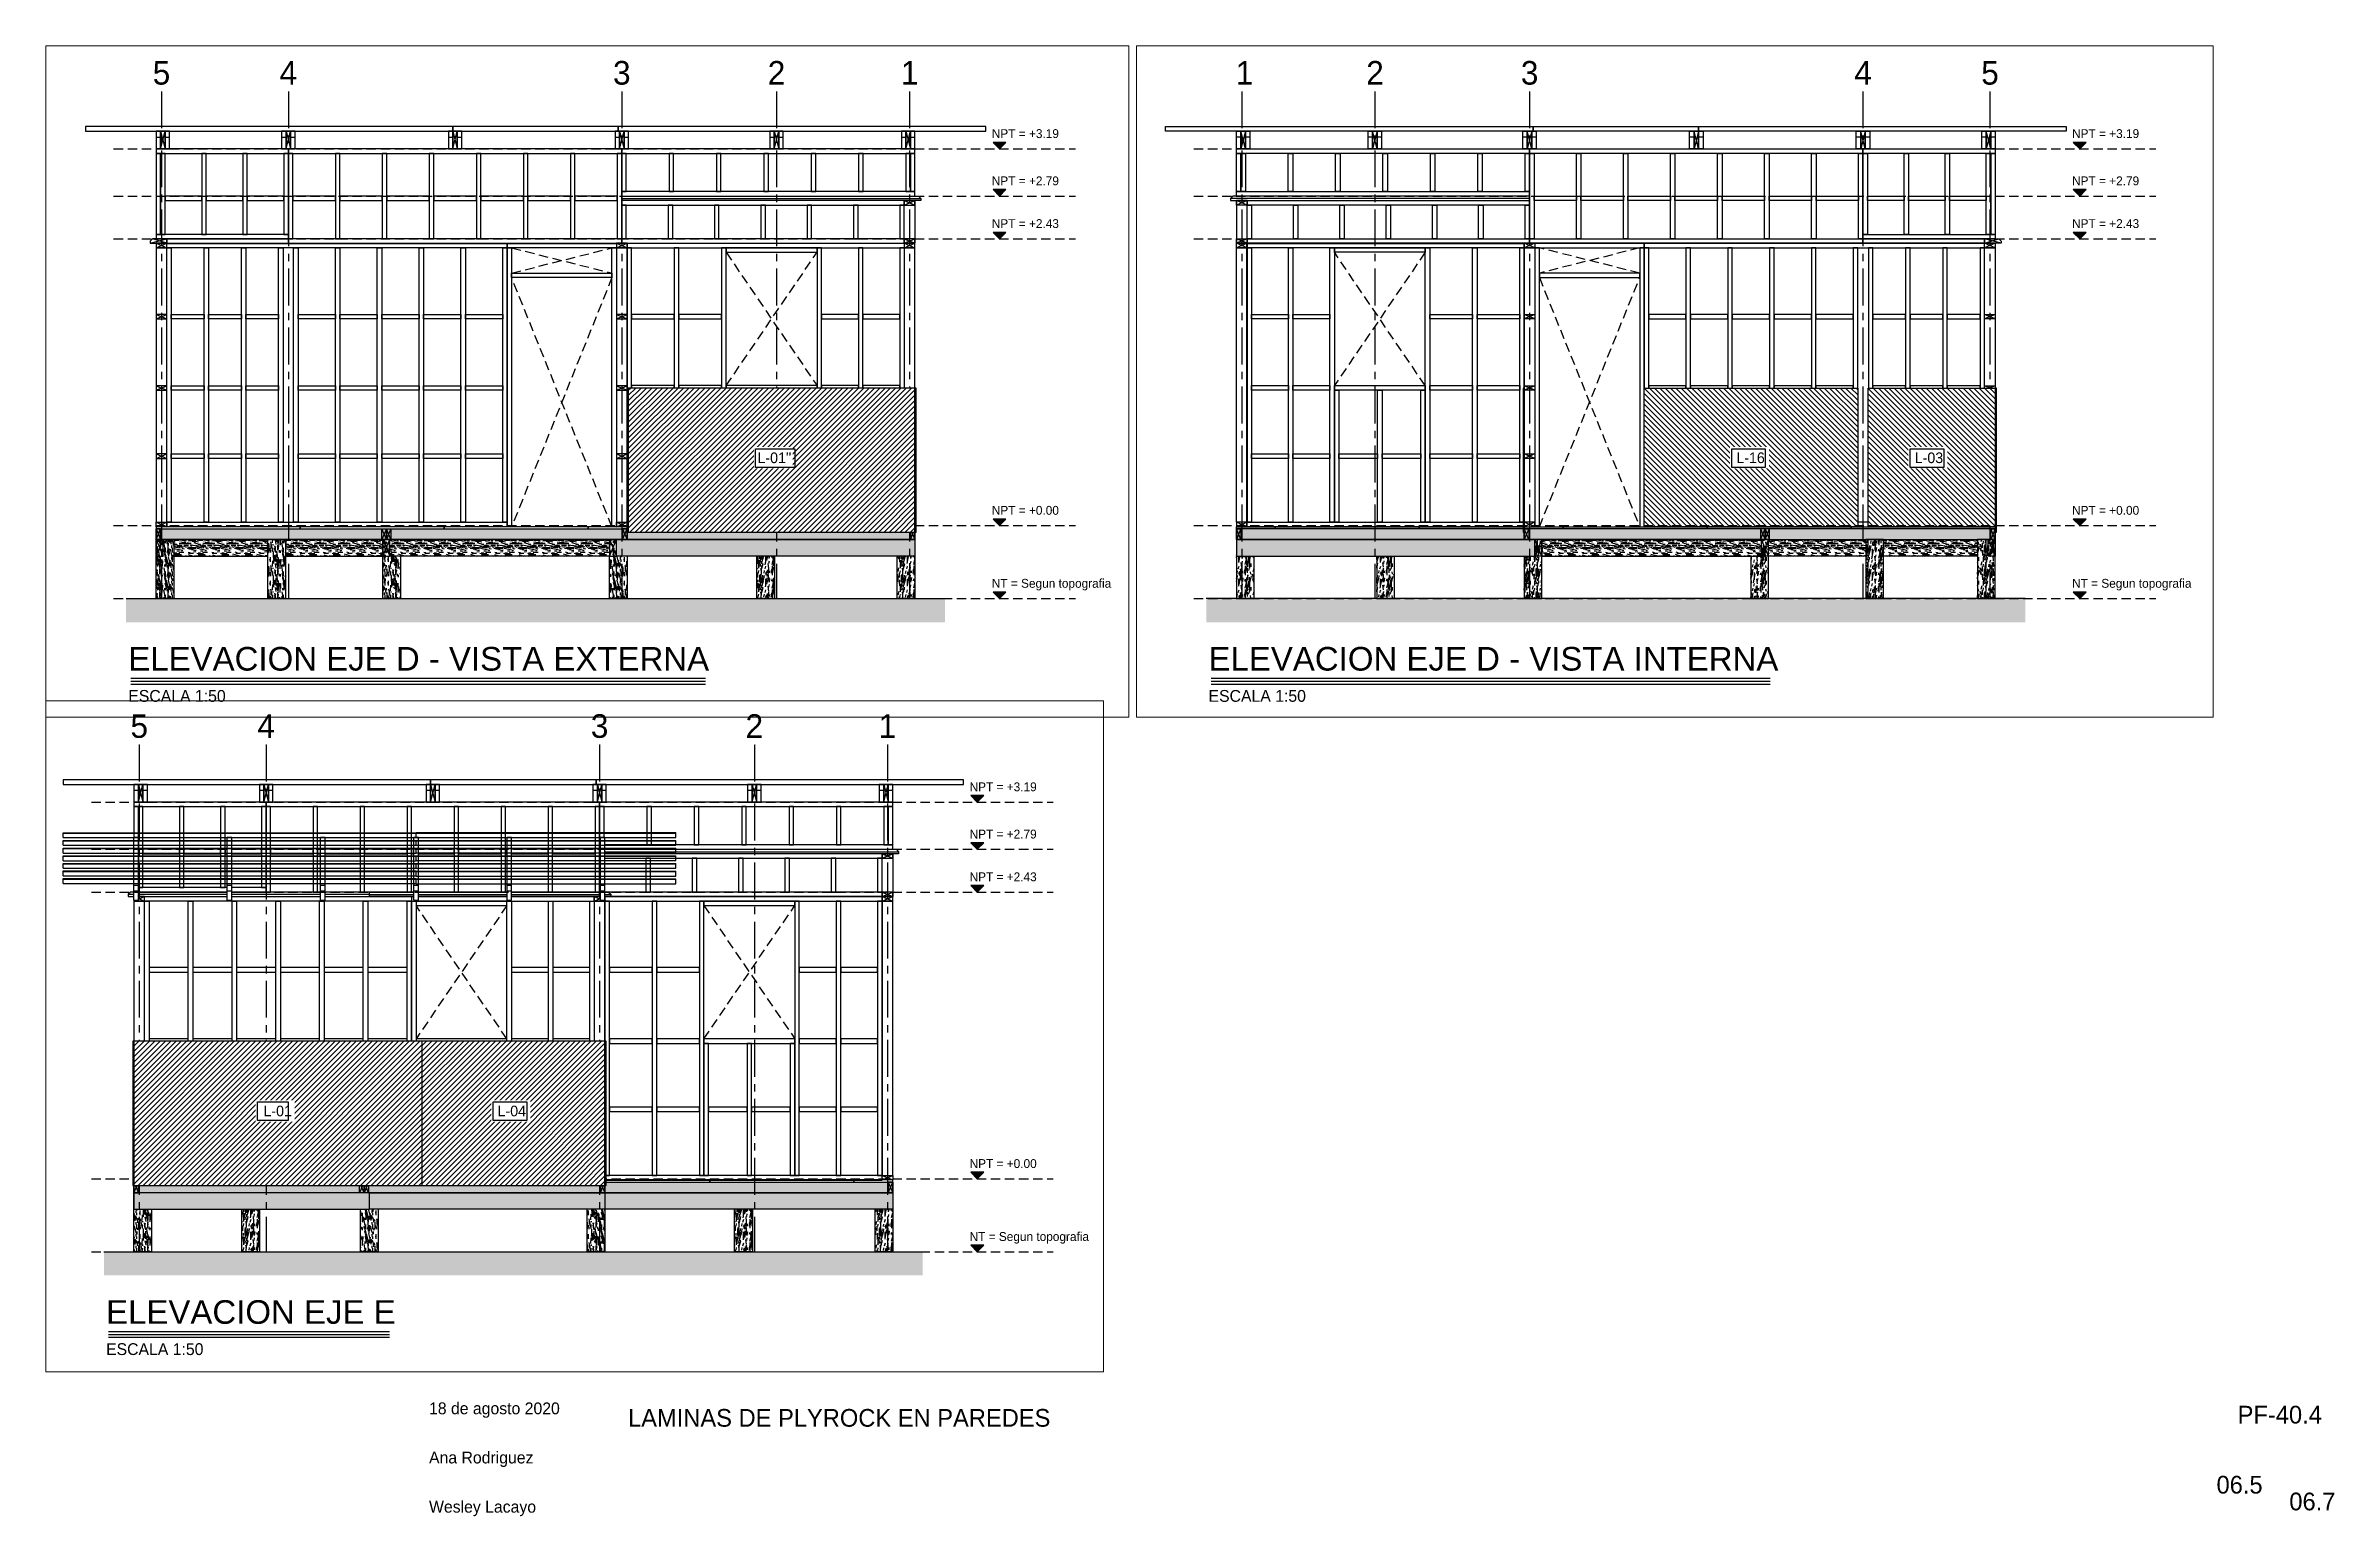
# Paper-space layout 'PT-06.5' of a CAD drawing. Header units: millimetres. Extents: x 91.4 to 130.2, y 309.4 to 334.3.
# The model-space entities are those that its viewports show. They can reach past a viewport. Long polylines and large blocks are cut down to what shows.
import ezdxf
from ezdxf.enums import TextEntityAlignment as Align

# ---------------------------------------------------------------- set-up
doc = ezdxf.new("R2010")
doc.units = ezdxf.units.MM
doc.set_wipeout_variables(frame=1)
doc.linetypes.add('CENTER', pattern=[2, 1.25, -0.25, 0.25, -0.25])
doc.linetypes.add('HIDDEN2', pattern=[4.7625, 3.175, -1.5875])
for name, color, linetype in [('ALFAJIA', 3, 'Continuous'), ('CLAVADORES', 1, 'Continuous'), ('EJES', 2, 'CENTER'), ('EJES @ 0.5', 2, 'CENTER'), ('NIVELES', 2, 'Continuous'), ('NIVELES @ 0.5', 2, 'Continuous'), ('PANELES PARED', 2, 'Continuous'), ('PILOTES', 2, 'Continuous'), ('PZA', 3, 'Continuous'), ('TEXTO', 2, 'Continuous'), ('TEXTO @ 0.5', 2, 'Continuous'), ('TEXTOS TITULOS @ 0.5', 3, 'Continuous'), ('VIGAS DE PISO', 2, 'Continuous')]:
    doc.layers.add(name, color=color, linetype=linetype)
doc.styles.add('century gothic', font='GOTHIC.TTF')
doc.styles.add('century gothic smc', font='GOTHIC.TTF')
doc.styles.add('NOTAS', font='GOTHIC.TTF')
doc.styles.add('SMCtitulos', font='sanss___.ttf')
doc.styles.get("Standard").update_dxf_attribs({"font": 'arial.ttf'})
pattern_1 = [(90, (101.99192, 23.6891), (-0.2, 1e-17), [0.04, -0.16]), (98.9726, (102.099915, 23.691096), (-0.199999525118, 1.200000005876), [0.0384708, -3.8086058]), (95.7105, (102.087915, 23.689096), (-0.19999710144, 1.800000034755), [0.0401996, -1.9697752]), (74.5779, (102.027915, 23.689096), (0.5999974677634, 2.1999999038893), [0.0601664, -5.9564754]), (83.6599, (101.961915, 23.693096), (-4.086e-07, 0.200000063208), [0.0362216, -1.7748552]), (75.0686, (102.075915, 23.699096), (0.199999673879, 0.799999998317), [0.0310484, -3.0737864]), (78.6901, (101.959915, 23.629096), (-7.413e-08, 0.2000000583), [0.0815844, -0.9382194]), (95.7105, (102.117915, 23.691096), (-0.19999710144, 1.800000034755), [0.0200998, -1.989875]), (90, (102.03392, 23.6891), (-0.2, 1e-17), [0.02, -0.18]), (90, (102.00992, 23.6491), (-0.2, 1e-17), [0.06, -0.14]), (101.3099, (101.979915, 23.689096), (-0.19999948721, 0.79999995433), [0.020396, -0.9994078]), (92.7263, (102.053915, 23.669096), (-0.1999992035454, 4.0000000589947), [0.0420476, -4.1627116]), (82.4054, (102.059915, 23.679096), (0.19999873671, 1.599999971597), [0.0302654, -2.9962834]), (90, (102.13592, 23.6691), (-0.2, 1e-17), [0.04, -0.16]), (88.8309, (102.1459153, 23.649096), (-1.5360345e-07, 0.2000000366479), [0.0980204, -9.70402]), (90, (101.99592, 23.6491), (-0.2, 1e-17), [0.02, -0.18]), (90, (101.97992, 23.6691), (-0.2, 1e-17), [0.02, -0.18]), (90, (101.96192, 23.5791), (-0.2, 1e-17), [0.03, -0.17]), (80.5377, (101.951915, 23.633096), (-7.752e-08, 0.200000015444), [0.0608276, -1.1557248]), (90, (101.95192, 23.5691), (-0.2, 1e-17), [0.04, -0.16]), (90, (102.13192, 23.5471), (-0.2, 1e-17), [0.022, -0.178]), (90, (102.12192, 23.6491), (-0.2, 1e-17), [0.02, -0.18]), (90, (102.11592, 23.5471), (-0.2, 1e-17), [0.042, -0.158]), (95.4403, (102.103915, 23.649096), (-0.199998956714, 1.9999999402303), [0.04219, -4.1768144]), (90, (102.08792, 23.6511), (-0.2, 1e-17), [0.038, -0.162]), (90, (102.08392, 23.5471), (-0.2, 1e-17), [0.022, -0.178]), (88.8309, (102.0519153, 23.571096), (-1.5360345e-07, 0.2000000366479), [0.0980204, -9.70402]), (90, (102.03392, 23.5891), (-0.2, 1e-17), [0.02, -0.18]), (90, (102.02792, 23.5691), (-0.2, 1e-17), [0.02, -0.18]), (90, (102.02792, 23.6491), (-0.2, 1e-17), [0.04, -0.16]), (90, (102.02392, 23.6091), (-0.2, 1e-17), [0.02, -0.18]), (90, (101.99992, 23.5691), (-0.2, 1e-17), [0.04, -0.16]), (109.6538, (102.083915, 23.623096), (-0.79999891494, 2.200000050424), [0.0297322, -2.9434812]), (101.3099, (102.027915, 23.589096), (-0.19999948721, 0.79999995433), [0.020396, -0.9994078]), (101.3099, (102.037915, 23.669096), (-0.19999948721, 0.79999995433), [0.020396, -0.9994078]), (95.7105, (101.961915, 23.609096), (-0.19999710144, 1.800000034755), [0.0200998, -1.989875]), (79.6952, (101.947915, 23.547096), (0.19999893933, 1.199999995396), [0.0223606, -2.213707]), (78.6901, (102.131915, 23.569096), (-7.413e-08, 0.2000000583), [0.020396, -0.9994078]), (180, (102.13592, 23.5891), (-2e-17, -0.2), [0, -0.2]), (76.6076, (102.023915, 23.547096), (0.7999939065965, 3.400000044994), [0.043174, -4.2742308]), (101.3099, (101.995915, 23.669096), (-0.19999948721, 0.79999995433), [0.020396, -0.9994078]), (100.3048, (102.121915, 23.669096), (-0.199999208868, 0.999999957606), [0.0223606, -2.213707]), (78.6901, (102.033915, 23.609096), (-7.413e-08, 0.2000000583), [0.020396, -0.9994078]), (78.6901, (102.023915, 23.629096), (-7.413e-08, 0.2000000583), [0.020396, -0.9994078]), (71.5651, (102.043915, 23.547096), (-2.3367e-07, 0.19999995825), [0.0252982, -0.6071572]), (75.9638, (101.975915, 23.569096), (-2.4875e-07, 0.19999992115), [0.0824622, -0.7421588]), (73.3008, (101.961915, 23.609096), (0.39999874641, 1.399999991533), [0.0626418, -2.025419]), (90, (101.95192, 23.6091), (-0.2, 1e-17), [0.024, -0.176]), (75.9638, (102.115915, 23.589096), (-2.4875e-07, 0.19999992115), [0.0824622, -0.7421588]), (75.9638, (102.101915, 23.569096), (-2.4875e-07, 0.19999992115), [0.0824622, -0.7421588]), (75.9638, (102.083915, 23.569096), (-2.4875e-07, 0.19999992115), [0.0824622, -0.7421588]), (79.6952, (101.995915, 23.547096), (0.19999893933, 1.199999995396), [0.0223606, -2.213707]), (75.9638, (101.999915, 23.609096), (-2.4875e-07, 0.19999992115), [0.041231, -0.78339]), (79.6952, (102.059915, 23.547096), (0.19999893933, 1.199999995396), [0.0223606, -2.213707]), (87.6141, (102.073915, 23.651096), (-2.452822e-07, 0.199999989185), [0.0480416, -4.756123]), (79.6952, (102.037915, 23.629096), (0.19999893933, 1.199999995396), [0.0223606, -2.213707]), (102.5288, (102.041915, 23.651096), (-0.199999860747, 0.800000095695), [0.018439, -1.8254698]), (79.5626, (102.0699153, 23.547096), (0.3999970687047, 2.199999936494), [0.0772788, -7.650591]), (81.8699, (102.083915, 23.623096), (4.835e-08, 0.199999892184), [0.0282842, -1.3859292]), (94.7636, (102.063915, 23.569096), (-0.199998289923, 2.199999989955), [0.0481664, -2.3601524]), (90, (102.05992, 23.6171), (-0.2, 1e-17), [0.062, -0.138]), (74.7449, (101.969915, 23.547096), (0.199999664289, 0.799999942428), [0.0228036, -2.2575472]), (80.5377, (102.135915, 23.589096), (-7.752e-08, 0.200000015444), [0.0608276, -1.1557248]), (70.0169, (102.093915, 23.547096), (0.19999986488, 0.599999976081), [0.0234094, -2.3175304]), (90, (101.97592, 23.7091), (-0.2, 1e-17), [0.01, -0.19]), (90, (102.06392, 23.7091), (-0.2, 1e-17), [0.02, -0.18]), (101.3099, (102.135915, 23.709096), (-0.19999948721, 0.79999995433), [0.020396, -0.9994078]), (90, (102.11592, 23.7111), (-0.2, 1e-17), [0.036, -0.164]), (73.3008, (102.009915, 23.709096), (0.39999874641, 1.399999991533), [0.0208806, -2.0671802]), (78.0207, (102.0519153, 23.711096), (0.8002195416064, 3.7999999222511), [0.0368014, -6.7101288]), (180, (102.13592, 23.7091), (-2e-17, -0.2), [0, -0.2]), (90, (102.13192, 23.7291), (-0.2, 1e-17), [0.018, -0.182]), (90, (102.09392, 23.7291), (-0.2, 1e-17), [0.018, -0.182]), (90, (102.08392, 23.7291), (-0.2, 1e-17), [0.018, -0.182]), (66.0376, (102.015915, 23.729096), (0.599997330343, 1.400000005486), [0.0196978, -1.9500724]), (78.5163, (101.9919153, 23.729096), (0.2000310941214, 0.99999999677376), [0.0183676, -13.043105]), (71.5651, (102.063915, 23.729096), (-2.3367e-07, 0.19999995825), [0.0189736, -0.6134816]), (77.4712, (101.965915, 23.729096), (0.19999992061, 1.000000064082), [0.018439, -1.8254698])]
pattern_2 = [(0, (102.28992, 23.7031), (0, 0.2), [0.04, -0.16]), (8.9726, (102.291915, 23.595096), (1.200000005876, 0.199999525118), [0.0384708, -3.8086058]), (5.7105, (102.289915, 23.607096), (1.800000034755, 0.19999710144), [0.0401996, -1.9697752]), (344.5779, (102.289915, 23.667096), (2.1999999038893, -0.5999974677634), [0.0601664, -5.9564754]), (353.6599, (102.293915, 23.733096), (0.200000063208, 4.086e-07), [0.0362216, -1.7748552]), (345.0686, (102.299915, 23.619096), (0.799999998317, -0.199999673879), [0.0310484, -3.0737864]), (348.6901, (102.229915, 23.735096), (0.2000000583, 7.413e-08), [0.0815844, -0.9382194]), (5.7105, (102.291915, 23.577096), (1.800000034755, 0.19999710144), [0.0200998, -1.989875]), (0, (102.28992, 23.6611), (0, 0.2), [0.02, -0.18]), (0, (102.24992, 23.6851), (0, 0.2), [0.06, -0.14]), (11.3099, (102.289915, 23.715096), (0.79999995433, 0.19999948721), [0.020396, -0.9994078]), (2.7263, (102.269915, 23.641096), (4.0000000589947, 0.1999992035454), [0.0420476, -4.1627116]), (352.4054, (102.279915, 23.635096), (1.599999971597, -0.19999873671), [0.0302654, -2.9962834]), (0, (102.26992, 23.5591), (0, 0.2), [0.04, -0.16]), (358.8309, (102.2499153, 23.549096), (0.2000000366479, 1.5360345e-07), [0.0980204, -9.70402]), (0, (102.24992, 23.6991), (0, 0.2), [0.02, -0.18]), (0, (102.26992, 23.7151), (0, 0.2), [0.02, -0.18]), (0, (102.17992, 23.7331), (0, 0.2), [0.03, -0.17]), (350.5377, (102.233915, 23.743096), (0.200000015444, 7.752e-08), [0.0608276, -1.1557248]), (0, (102.16992, 23.7431), (0, 0.2), [0.04, -0.16]), (0, (102.14792, 23.5631), (0, 0.2), [0.022, -0.178]), (0, (102.24992, 23.5731), (0, 0.2), [0.02, -0.18]), (0, (102.14792, 23.5791), (0, 0.2), [0.042, -0.158]), (5.4403, (102.249915, 23.591096), (1.9999999402303, 0.199998956714), [0.04219, -4.1768144]), (0, (102.25192, 23.6071), (0, 0.2), [0.038, -0.162]), (0, (102.14792, 23.6111), (0, 0.2), [0.022, -0.178]), (358.8309, (102.1719153, 23.643096), (0.2000000366479, 1.5360345e-07), [0.0980204, -9.70402]), (0, (102.18992, 23.6611), (0, 0.2), [0.02, -0.18]), (0, (102.16992, 23.6671), (0, 0.2), [0.02, -0.18]), (0, (102.24992, 23.6671), (0, 0.2), [0.04, -0.16]), (0, (102.20992, 23.6711), (0, 0.2), [0.02, -0.18]), (0, (102.16992, 23.6951), (0, 0.2), [0.04, -0.16]), (19.6538, (102.223915, 23.611096), (2.200000050424, 0.79999891494), [0.0297322, -2.9434812]), (11.3099, (102.189915, 23.667096), (0.79999995433, 0.19999948721), [0.020396, -0.9994078]), (11.3099, (102.269915, 23.657096), (0.79999995433, 0.19999948721), [0.020396, -0.9994078]), (5.7105, (102.209915, 23.733096), (1.800000034755, 0.19999710144), [0.0200998, -1.989875]), (349.6952, (102.147915, 23.747096), (1.199999995396, -0.19999893933), [0.0223606, -2.213707]), (348.6901, (102.169915, 23.563096), (0.2000000583, 7.413e-08), [0.020396, -0.9994078]), (90, (102.18992, 23.5591), (-0.2, 1e-17), [0, -0.2]), (346.6076, (102.147915, 23.671096), (3.400000044994, -0.7999939065965), [0.043174, -4.2742308]), (11.3099, (102.269915, 23.699096), (0.79999995433, 0.19999948721), [0.020396, -0.9994078]), (10.3048, (102.269915, 23.573096), (0.999999957606, 0.199999208868), [0.0223606, -2.213707]), (348.6901, (102.209915, 23.661096), (0.2000000583, 7.413e-08), [0.020396, -0.9994078]), (348.6901, (102.229915, 23.671096), (0.2000000583, 7.413e-08), [0.020396, -0.9994078]), (341.5651, (102.147915, 23.651096), (0.19999995825, 2.3367e-07), [0.0252982, -0.6071572]), (345.9638, (102.169915, 23.719096), (0.19999992115, 2.4875e-07), [0.0824622, -0.7421588]), (343.3008, (102.209915, 23.733096), (1.399999991533, -0.39999874641), [0.0626418, -2.025419]), (0, (102.20992, 23.7431), (0, 0.2), [0.024, -0.176]), (345.9638, (102.189915, 23.579096), (0.19999992115, 2.4875e-07), [0.0824622, -0.7421588]), (345.9638, (102.169915, 23.593096), (0.19999992115, 2.4875e-07), [0.0824622, -0.7421588]), (345.9638, (102.169915, 23.611096), (0.19999992115, 2.4875e-07), [0.0824622, -0.7421588]), (349.6952, (102.147915, 23.699096), (1.199999995396, -0.19999893933), [0.0223606, -2.213707]), (345.9638, (102.209915, 23.695096), (0.19999992115, 2.4875e-07), [0.041231, -0.78339]), (349.6952, (102.147915, 23.635096), (1.199999995396, -0.19999893933), [0.0223606, -2.213707]), (357.6141, (102.251915, 23.621096), (0.199999989185, 2.452822e-07), [0.0480416, -4.756123]), (349.6952, (102.229915, 23.657096), (1.199999995396, -0.19999893933), [0.0223606, -2.213707]), (12.5288, (102.251915, 23.653096), (0.800000095695, 0.199999860747), [0.018439, -1.8254698]), (349.5626, (102.1479153, 23.625096), (2.199999936494, -0.3999970687047), [0.0772788, -7.650591]), (351.8699, (102.223915, 23.611096), (0.199999892184, -4.835e-08), [0.0282842, -1.3859292]), (4.7636, (102.169915, 23.631096), (2.199999989955, 0.199998289923), [0.0481664, -2.3601524]), (0, (102.21792, 23.6351), (0, 0.2), [0.062, -0.138]), (344.7449, (102.147915, 23.725096), (0.799999942428, -0.199999664289), [0.0228036, -2.2575472]), (350.5377, (102.189915, 23.559096), (0.200000015444, 7.752e-08), [0.0608276, -1.1557248]), (340.0169, (102.147915, 23.601096), (0.599999976081, -0.19999986488), [0.0234094, -2.3175304]), (0, (102.30992, 23.7191), (0, 0.2), [0.01, -0.19]), (0, (102.30992, 23.6311), (0, 0.2), [0.02, -0.18]), (11.3099, (102.309915, 23.559096), (0.79999995433, 0.19999948721), [0.020396, -0.9994078]), (0, (102.31192, 23.5791), (0, 0.2), [0.036, -0.164]), (343.3008, (102.309915, 23.685096), (1.399999991533, -0.39999874641), [0.0208806, -2.0671802]), (348.0207, (102.3119153, 23.643096), (3.7999999222511, -0.8002195416064), [0.0368014, -6.7101288]), (90, (102.30992, 23.5591), (-0.2, 1e-17), [0, -0.2]), (0, (102.32992, 23.5631), (0, 0.2), [0.018, -0.182]), (0, (102.32992, 23.6011), (0, 0.2), [0.018, -0.182]), (0, (102.32992, 23.6111), (0, 0.2), [0.018, -0.182]), (336.0376, (102.329915, 23.679096), (1.400000005486, -0.599997330343), [0.0196978, -1.9500724]), (348.5163, (102.3299153, 23.703096), (0.99999999677376, -0.2000310941214), [0.0183676, -13.043105]), (341.5651, (102.329915, 23.631096), (0.19999995825, 2.3367e-07), [0.0189736, -0.6134816]), (347.4712, (102.329915, 23.729096), (1.000000064082, -0.19999992061), [0.018439, -1.8254698])]
pattern_3 = [(90, (112.47658, 23.6891), (-0.2, 1e-17), [0.04, -0.16]), (98.9726, (112.584575, 23.691096), (-0.199999525118, 1.200000005876), [0.0384708, -3.8086058]), (95.7105, (112.572575, 23.689096), (-0.19999710144, 1.800000034755), [0.0401996, -1.9697752]), (74.5779, (112.512575, 23.689096), (0.5999974677634, 2.1999999038893), [0.0601664, -5.9564754]), (83.6599, (112.446575, 23.693096), (-4.086e-07, 0.200000063208), [0.0362216, -1.7748552]), (75.0686, (112.560575, 23.699096), (0.199999673879, 0.799999998317), [0.0310484, -3.0737864]), (78.6901, (112.444575, 23.629096), (-7.413e-08, 0.2000000583), [0.0815844, -0.9382194]), (95.7105, (112.602575, 23.691096), (-0.19999710144, 1.800000034755), [0.0200998, -1.989875]), (90, (112.51858, 23.6891), (-0.2, 1e-17), [0.02, -0.18]), (90, (112.49458, 23.6491), (-0.2, 1e-17), [0.06, -0.14]), (101.3099, (112.464575, 23.689096), (-0.19999948721, 0.79999995433), [0.020396, -0.9994078]), (92.7263, (112.538575, 23.669096), (-0.1999992035454, 4.0000000589947), [0.0420476, -4.1627116]), (82.4054, (112.544575, 23.679096), (0.19999873671, 1.599999971597), [0.0302654, -2.9962834]), (90, (112.62058, 23.6691), (-0.2, 1e-17), [0.04, -0.16]), (88.8309, (112.6305753, 23.649096), (-1.5360345e-07, 0.2000000366479), [0.0980204, -9.70402]), (90, (112.48058, 23.6491), (-0.2, 1e-17), [0.02, -0.18]), (90, (112.46458, 23.6691), (-0.2, 1e-17), [0.02, -0.18]), (90, (112.44658, 23.5791), (-0.2, 1e-17), [0.03, -0.17]), (80.5377, (112.436575, 23.633096), (-7.752e-08, 0.200000015444), [0.0608276, -1.1557248]), (90, (112.43658, 23.5691), (-0.2, 1e-17), [0.04, -0.16]), (90, (112.61658, 23.5471), (-0.2, 1e-17), [0.022, -0.178]), (90, (112.60658, 23.6491), (-0.2, 1e-17), [0.02, -0.18]), (90, (112.60058, 23.5471), (-0.2, 1e-17), [0.042, -0.158]), (95.4403, (112.588575, 23.649096), (-0.199998956714, 1.9999999402303), [0.04219, -4.1768144]), (90, (112.57258, 23.6511), (-0.2, 1e-17), [0.038, -0.162]), (90, (112.56858, 23.5471), (-0.2, 1e-17), [0.022, -0.178]), (88.8309, (112.5365753, 23.571096), (-1.5360345e-07, 0.2000000366479), [0.0980204, -9.70402]), (90, (112.51858, 23.5891), (-0.2, 1e-17), [0.02, -0.18]), (90, (112.51258, 23.5691), (-0.2, 1e-17), [0.02, -0.18]), (90, (112.51258, 23.6491), (-0.2, 1e-17), [0.04, -0.16]), (90, (112.50858, 23.6091), (-0.2, 1e-17), [0.02, -0.18]), (90, (112.48458, 23.5691), (-0.2, 1e-17), [0.04, -0.16]), (109.6538, (112.568575, 23.623096), (-0.79999891494, 2.200000050424), [0.0297322, -2.9434812]), (101.3099, (112.512575, 23.589096), (-0.19999948721, 0.79999995433), [0.020396, -0.9994078]), (101.3099, (112.522575, 23.669096), (-0.19999948721, 0.79999995433), [0.020396, -0.9994078]), (95.7105, (112.446575, 23.609096), (-0.19999710144, 1.800000034755), [0.0200998, -1.989875]), (79.6952, (112.432575, 23.547096), (0.19999893933, 1.199999995396), [0.0223606, -2.213707]), (78.6901, (112.616575, 23.569096), (-7.413e-08, 0.2000000583), [0.020396, -0.9994078]), (180, (112.62058, 23.5891), (-2e-17, -0.2), [0, -0.2]), (76.6076, (112.508575, 23.547096), (0.7999939065965, 3.400000044994), [0.043174, -4.2742308]), (101.3099, (112.480575, 23.669096), (-0.19999948721, 0.79999995433), [0.020396, -0.9994078]), (100.3048, (112.606575, 23.669096), (-0.199999208868, 0.999999957606), [0.0223606, -2.213707]), (78.6901, (112.518575, 23.609096), (-7.413e-08, 0.2000000583), [0.020396, -0.9994078]), (78.6901, (112.508575, 23.629096), (-7.413e-08, 0.2000000583), [0.020396, -0.9994078]), (71.5651, (112.528575, 23.547096), (-2.3367e-07, 0.19999995825), [0.0252982, -0.6071572]), (75.9638, (112.460575, 23.569096), (-2.4875e-07, 0.19999992115), [0.0824622, -0.7421588]), (73.3008, (112.446575, 23.609096), (0.39999874641, 1.399999991533), [0.0626418, -2.025419]), (90, (112.43658, 23.6091), (-0.2, 1e-17), [0.024, -0.176]), (75.9638, (112.600575, 23.589096), (-2.4875e-07, 0.19999992115), [0.0824622, -0.7421588]), (75.9638, (112.586575, 23.569096), (-2.4875e-07, 0.19999992115), [0.0824622, -0.7421588]), (75.9638, (112.568575, 23.569096), (-2.4875e-07, 0.19999992115), [0.0824622, -0.7421588]), (79.6952, (112.480575, 23.547096), (0.19999893933, 1.199999995396), [0.0223606, -2.213707]), (75.9638, (112.484575, 23.609096), (-2.4875e-07, 0.19999992115), [0.041231, -0.78339]), (79.6952, (112.544575, 23.547096), (0.19999893933, 1.199999995396), [0.0223606, -2.213707]), (87.6141, (112.558575, 23.651096), (-2.452822e-07, 0.199999989185), [0.0480416, -4.756123]), (79.6952, (112.522575, 23.629096), (0.19999893933, 1.199999995396), [0.0223606, -2.213707]), (102.5288, (112.526575, 23.651096), (-0.199999860747, 0.800000095695), [0.018439, -1.8254698]), (79.5626, (112.5545753, 23.547096), (0.3999970687047, 2.199999936494), [0.0772788, -7.650591]), (81.8699, (112.568575, 23.623096), (4.835e-08, 0.199999892184), [0.0282842, -1.3859292]), (94.7636, (112.548575, 23.569096), (-0.199998289923, 2.199999989955), [0.0481664, -2.3601524]), (90, (112.54458, 23.6171), (-0.2, 1e-17), [0.062, -0.138]), (74.7449, (112.454575, 23.547096), (0.199999664289, 0.799999942428), [0.0228036, -2.2575472]), (80.5377, (112.620575, 23.589096), (-7.752e-08, 0.200000015444), [0.0608276, -1.1557248]), (70.0169, (112.578575, 23.547096), (0.19999986488, 0.599999976081), [0.0234094, -2.3175304]), (90, (112.46058, 23.7091), (-0.2, 1e-17), [0.01, -0.19]), (90, (112.54858, 23.7091), (-0.2, 1e-17), [0.02, -0.18]), (101.3099, (112.620575, 23.709096), (-0.19999948721, 0.79999995433), [0.020396, -0.9994078]), (90, (112.60058, 23.7111), (-0.2, 1e-17), [0.036, -0.164]), (73.3008, (112.494575, 23.709096), (0.39999874641, 1.399999991533), [0.0208806, -2.0671802]), (78.0207, (112.5365753, 23.711096), (0.8002195416064, 3.7999999222511), [0.0368014, -6.7101288]), (180, (112.62058, 23.7091), (-2e-17, -0.2), [0, -0.2]), (90, (112.61658, 23.7291), (-0.2, 1e-17), [0.018, -0.182]), (90, (112.57858, 23.7291), (-0.2, 1e-17), [0.018, -0.182]), (90, (112.56858, 23.7291), (-0.2, 1e-17), [0.018, -0.182]), (66.0376, (112.500575, 23.729096), (0.599997330343, 1.400000005486), [0.0196978, -1.9500724]), (78.5163, (112.4765753, 23.729096), (0.2000310941214, 0.99999999677376), [0.0183676, -13.043105]), (71.5651, (112.548575, 23.729096), (-2.3367e-07, 0.19999995825), [0.0189736, -0.6134816]), (77.4712, (112.450575, 23.729096), (0.19999992061, 1.000000064082), [0.018439, -1.8254698])]
pattern_4 = [(0, (112.77458, 23.7031), (0, 0.2), [0.04, -0.16]), (8.9726, (112.776575, 23.595096), (1.200000005876, 0.199999525118), [0.0384708, -3.8086058]), (5.7105, (112.774575, 23.607096), (1.800000034755, 0.19999710144), [0.0401996, -1.9697752]), (344.5779, (112.774575, 23.667096), (2.1999999038893, -0.5999974677634), [0.0601664, -5.9564754]), (353.6599, (112.778575, 23.733096), (0.200000063208, 4.086e-07), [0.0362216, -1.7748552]), (345.0686, (112.784575, 23.619096), (0.799999998317, -0.199999673879), [0.0310484, -3.0737864]), (348.6901, (112.714575, 23.735096), (0.2000000583, 7.413e-08), [0.0815844, -0.9382194]), (5.7105, (112.776575, 23.577096), (1.800000034755, 0.19999710144), [0.0200998, -1.989875]), (0, (112.77458, 23.6611), (0, 0.2), [0.02, -0.18]), (0, (112.73458, 23.6851), (0, 0.2), [0.06, -0.14]), (11.3099, (112.774575, 23.715096), (0.79999995433, 0.19999948721), [0.020396, -0.9994078]), (2.7263, (112.754575, 23.641096), (4.0000000589947, 0.1999992035454), [0.0420476, -4.1627116]), (352.4054, (112.764575, 23.635096), (1.599999971597, -0.19999873671), [0.0302654, -2.9962834]), (0, (112.75458, 23.5591), (0, 0.2), [0.04, -0.16]), (358.8309, (112.7345753, 23.549096), (0.2000000366479, 1.5360345e-07), [0.0980204, -9.70402]), (0, (112.73458, 23.6991), (0, 0.2), [0.02, -0.18]), (0, (112.75458, 23.7151), (0, 0.2), [0.02, -0.18]), (0, (112.66458, 23.7331), (0, 0.2), [0.03, -0.17]), (350.5377, (112.718575, 23.743096), (0.200000015444, 7.752e-08), [0.0608276, -1.1557248]), (0, (112.65458, 23.7431), (0, 0.2), [0.04, -0.16]), (0, (112.63258, 23.5631), (0, 0.2), [0.022, -0.178]), (0, (112.73458, 23.5731), (0, 0.2), [0.02, -0.18]), (0, (112.63258, 23.5791), (0, 0.2), [0.042, -0.158]), (5.4403, (112.734575, 23.591096), (1.9999999402303, 0.199998956714), [0.04219, -4.1768144]), (0, (112.73658, 23.6071), (0, 0.2), [0.038, -0.162]), (0, (112.63258, 23.6111), (0, 0.2), [0.022, -0.178]), (358.8309, (112.6565753, 23.643096), (0.2000000366479, 1.5360345e-07), [0.0980204, -9.70402]), (0, (112.67458, 23.6611), (0, 0.2), [0.02, -0.18]), (0, (112.65458, 23.6671), (0, 0.2), [0.02, -0.18]), (0, (112.73458, 23.6671), (0, 0.2), [0.04, -0.16]), (0, (112.69458, 23.6711), (0, 0.2), [0.02, -0.18]), (0, (112.65458, 23.6951), (0, 0.2), [0.04, -0.16]), (19.6538, (112.708575, 23.611096), (2.200000050424, 0.79999891494), [0.0297322, -2.9434812]), (11.3099, (112.674575, 23.667096), (0.79999995433, 0.19999948721), [0.020396, -0.9994078]), (11.3099, (112.754575, 23.657096), (0.79999995433, 0.19999948721), [0.020396, -0.9994078]), (5.7105, (112.694575, 23.733096), (1.800000034755, 0.19999710144), [0.0200998, -1.989875]), (349.6952, (112.632575, 23.747096), (1.199999995396, -0.19999893933), [0.0223606, -2.213707]), (348.6901, (112.654575, 23.563096), (0.2000000583, 7.413e-08), [0.020396, -0.9994078]), (90, (112.67458, 23.5591), (-0.2, 1e-17), [0, -0.2]), (346.6076, (112.632575, 23.671096), (3.400000044994, -0.7999939065965), [0.043174, -4.2742308]), (11.3099, (112.754575, 23.699096), (0.79999995433, 0.19999948721), [0.020396, -0.9994078]), (10.3048, (112.754575, 23.573096), (0.999999957606, 0.199999208868), [0.0223606, -2.213707]), (348.6901, (112.694575, 23.661096), (0.2000000583, 7.413e-08), [0.020396, -0.9994078]), (348.6901, (112.714575, 23.671096), (0.2000000583, 7.413e-08), [0.020396, -0.9994078]), (341.5651, (112.632575, 23.651096), (0.19999995825, 2.3367e-07), [0.0252982, -0.6071572]), (345.9638, (112.654575, 23.719096), (0.19999992115, 2.4875e-07), [0.0824622, -0.7421588]), (343.3008, (112.694575, 23.733096), (1.399999991533, -0.39999874641), [0.0626418, -2.025419]), (0, (112.69458, 23.7431), (0, 0.2), [0.024, -0.176]), (345.9638, (112.674575, 23.579096), (0.19999992115, 2.4875e-07), [0.0824622, -0.7421588]), (345.9638, (112.654575, 23.593096), (0.19999992115, 2.4875e-07), [0.0824622, -0.7421588]), (345.9638, (112.654575, 23.611096), (0.19999992115, 2.4875e-07), [0.0824622, -0.7421588]), (349.6952, (112.632575, 23.699096), (1.199999995396, -0.19999893933), [0.0223606, -2.213707]), (345.9638, (112.694575, 23.695096), (0.19999992115, 2.4875e-07), [0.041231, -0.78339]), (349.6952, (112.632575, 23.635096), (1.199999995396, -0.19999893933), [0.0223606, -2.213707]), (357.6141, (112.736575, 23.621096), (0.199999989185, 2.452822e-07), [0.0480416, -4.756123]), (349.6952, (112.714575, 23.657096), (1.199999995396, -0.19999893933), [0.0223606, -2.213707]), (12.5288, (112.736575, 23.653096), (0.800000095695, 0.199999860747), [0.018439, -1.8254698]), (349.5626, (112.6325753, 23.625096), (2.199999936494, -0.3999970687047), [0.0772788, -7.650591]), (351.8699, (112.708575, 23.611096), (0.199999892184, -4.835e-08), [0.0282842, -1.3859292]), (4.7636, (112.654575, 23.631096), (2.199999989955, 0.199998289923), [0.0481664, -2.3601524]), (0, (112.70258, 23.6351), (0, 0.2), [0.062, -0.138]), (344.7449, (112.632575, 23.725096), (0.799999942428, -0.199999664289), [0.0228036, -2.2575472]), (350.5377, (112.674575, 23.559096), (0.200000015444, 7.752e-08), [0.0608276, -1.1557248]), (340.0169, (112.632575, 23.601096), (0.599999976081, -0.19999986488), [0.0234094, -2.3175304]), (0, (112.79458, 23.7191), (0, 0.2), [0.01, -0.19]), (0, (112.79458, 23.6311), (0, 0.2), [0.02, -0.18]), (11.3099, (112.794575, 23.559096), (0.79999995433, 0.19999948721), [0.020396, -0.9994078]), (0, (112.79658, 23.5791), (0, 0.2), [0.036, -0.164]), (343.3008, (112.794575, 23.685096), (1.399999991533, -0.39999874641), [0.0208806, -2.0671802]), (348.0207, (112.7965753, 23.643096), (3.7999999222511, -0.8002195416064), [0.0368014, -6.7101288]), (90, (112.79458, 23.5591), (-0.2, 1e-17), [0, -0.2]), (0, (112.81458, 23.5631), (0, 0.2), [0.018, -0.182]), (0, (112.81458, 23.6011), (0, 0.2), [0.018, -0.182]), (0, (112.81458, 23.6111), (0, 0.2), [0.018, -0.182]), (336.0376, (112.814575, 23.679096), (1.400000005486, -0.599997330343), [0.0196978, -1.9500724]), (348.5163, (112.8145753, 23.703096), (0.99999999677376, -0.2000310941214), [0.0183676, -13.043105]), (341.5651, (112.814575, 23.631096), (0.19999995825, 2.3367e-07), [0.0189736, -0.6134816]), (347.4712, (112.814575, 23.729096), (1.000000064082, -0.19999992061), [0.018439, -1.8254698])]
pattern_5 = [(45, (135.546865, 36.7858), (7e-18, 0.08980256121), [0.0635, -0.0635]), (45, (135.53003, 36.80264), (7e-18, 0.08980256121), [0.0635, -0.0635]), (45, (135.51319, 36.81948), (7e-18, 0.08980256121), [0.0635, -0.0635]), (135, (135.51319, 36.830704), (-0.08980256121, 7e-18), [0.0635, -0.0635]), (135, (135.53003, 36.84754), (-0.08980256121, 7e-18), [0.0635, -0.0635]), (135, (135.546865, 36.86438), (-0.08980256121, 7e-18), [0.0635, -0.0635])]
pattern_6 = [(0, (114.81458, 23.7031), (0, 0.2), [0.04, -0.16]), (8.9726, (114.816575, 23.595096), (1.200000005876, 0.199999525118), [0.0384708, -3.8086058]), (5.7105, (114.814575, 23.607096), (1.800000034755, 0.19999710144), [0.0401996, -1.9697752]), (344.5779, (114.814575, 23.667096), (2.1999999038893, -0.5999974677634), [0.0601664, -5.9564754]), (353.6599, (114.818575, 23.733096), (0.200000063208, 4.086e-07), [0.0362216, -1.7748552]), (345.0686, (114.824575, 23.619096), (0.799999998317, -0.199999673879), [0.0310484, -3.0737864]), (348.6901, (114.754575, 23.735096), (0.2000000583, 7.413e-08), [0.0815844, -0.9382194]), (5.7105, (114.816575, 23.577096), (1.800000034755, 0.19999710144), [0.0200998, -1.989875]), (0, (114.81458, 23.6611), (0, 0.2), [0.02, -0.18]), (0, (114.77458, 23.6851), (0, 0.2), [0.06, -0.14]), (11.3099, (114.814575, 23.715096), (0.79999995433, 0.19999948721), [0.020396, -0.9994078]), (2.7263, (114.794575, 23.641096), (4.0000000589947, 0.1999992035454), [0.0420476, -4.1627116]), (352.4054, (114.804575, 23.635096), (1.599999971597, -0.19999873671), [0.0302654, -2.9962834]), (0, (114.79458, 23.5591), (0, 0.2), [0.04, -0.16]), (358.8309, (114.7745753, 23.549096), (0.2000000366479, 1.5360345e-07), [0.0980204, -9.70402]), (0, (114.77458, 23.6991), (0, 0.2), [0.02, -0.18]), (0, (114.79458, 23.7151), (0, 0.2), [0.02, -0.18]), (0, (114.70458, 23.7331), (0, 0.2), [0.03, -0.17]), (350.5377, (114.758575, 23.743096), (0.200000015444, 7.752e-08), [0.0608276, -1.1557248]), (0, (114.69458, 23.7431), (0, 0.2), [0.04, -0.16]), (0, (114.67258, 23.5631), (0, 0.2), [0.022, -0.178]), (0, (114.77458, 23.5731), (0, 0.2), [0.02, -0.18]), (0, (114.67258, 23.5791), (0, 0.2), [0.042, -0.158]), (5.4403, (114.774575, 23.591096), (1.9999999402303, 0.199998956714), [0.04219, -4.1768144]), (0, (114.77658, 23.6071), (0, 0.2), [0.038, -0.162]), (0, (114.67258, 23.6111), (0, 0.2), [0.022, -0.178]), (358.8309, (114.6965753, 23.643096), (0.2000000366479, 1.5360345e-07), [0.0980204, -9.70402]), (0, (114.71458, 23.6611), (0, 0.2), [0.02, -0.18]), (0, (114.69458, 23.6671), (0, 0.2), [0.02, -0.18]), (0, (114.77458, 23.6671), (0, 0.2), [0.04, -0.16]), (0, (114.73458, 23.6711), (0, 0.2), [0.02, -0.18]), (0, (114.69458, 23.6951), (0, 0.2), [0.04, -0.16]), (19.6538, (114.748575, 23.611096), (2.200000050424, 0.79999891494), [0.0297322, -2.9434812]), (11.3099, (114.714575, 23.667096), (0.79999995433, 0.19999948721), [0.020396, -0.9994078]), (11.3099, (114.794575, 23.657096), (0.79999995433, 0.19999948721), [0.020396, -0.9994078]), (5.7105, (114.734575, 23.733096), (1.800000034755, 0.19999710144), [0.0200998, -1.989875]), (349.6952, (114.672575, 23.747096), (1.199999995396, -0.19999893933), [0.0223606, -2.213707]), (348.6901, (114.694575, 23.563096), (0.2000000583, 7.413e-08), [0.020396, -0.9994078]), (90, (114.71458, 23.5591), (-0.2, 1e-17), [0, -0.2]), (346.6076, (114.672575, 23.671096), (3.400000044994, -0.7999939065965), [0.043174, -4.2742308]), (11.3099, (114.794575, 23.699096), (0.79999995433, 0.19999948721), [0.020396, -0.9994078]), (10.3048, (114.794575, 23.573096), (0.999999957606, 0.199999208868), [0.0223606, -2.213707]), (348.6901, (114.734575, 23.661096), (0.2000000583, 7.413e-08), [0.020396, -0.9994078]), (348.6901, (114.754575, 23.671096), (0.2000000583, 7.413e-08), [0.020396, -0.9994078]), (341.5651, (114.672575, 23.651096), (0.19999995825, 2.3367e-07), [0.0252982, -0.6071572]), (345.9638, (114.694575, 23.719096), (0.19999992115, 2.4875e-07), [0.0824622, -0.7421588]), (343.3008, (114.734575, 23.733096), (1.399999991533, -0.39999874641), [0.0626418, -2.025419]), (0, (114.73458, 23.7431), (0, 0.2), [0.024, -0.176]), (345.9638, (114.714575, 23.579096), (0.19999992115, 2.4875e-07), [0.0824622, -0.7421588]), (345.9638, (114.694575, 23.593096), (0.19999992115, 2.4875e-07), [0.0824622, -0.7421588]), (345.9638, (114.694575, 23.611096), (0.19999992115, 2.4875e-07), [0.0824622, -0.7421588]), (349.6952, (114.672575, 23.699096), (1.199999995396, -0.19999893933), [0.0223606, -2.213707]), (345.9638, (114.734575, 23.695096), (0.19999992115, 2.4875e-07), [0.041231, -0.78339]), (349.6952, (114.672575, 23.635096), (1.199999995396, -0.19999893933), [0.0223606, -2.213707]), (357.6141, (114.776575, 23.621096), (0.199999989185, 2.452822e-07), [0.0480416, -4.756123]), (349.6952, (114.754575, 23.657096), (1.199999995396, -0.19999893933), [0.0223606, -2.213707]), (12.5288, (114.776575, 23.653096), (0.800000095695, 0.199999860747), [0.018439, -1.8254698]), (349.5626, (114.6725753, 23.625096), (2.199999936494, -0.3999970687047), [0.0772788, -7.650591]), (351.8699, (114.748575, 23.611096), (0.199999892184, -4.835e-08), [0.0282842, -1.3859292]), (4.7636, (114.694575, 23.631096), (2.199999989955, 0.199998289923), [0.0481664, -2.3601524]), (0, (114.74258, 23.6351), (0, 0.2), [0.062, -0.138]), (344.7449, (114.672575, 23.725096), (0.799999942428, -0.199999664289), [0.0228036, -2.2575472]), (350.5377, (114.714575, 23.559096), (0.200000015444, 7.752e-08), [0.0608276, -1.1557248]), (340.0169, (114.672575, 23.601096), (0.599999976081, -0.19999986488), [0.0234094, -2.3175304]), (0, (114.83458, 23.7191), (0, 0.2), [0.01, -0.19]), (0, (114.83458, 23.6311), (0, 0.2), [0.02, -0.18]), (11.3099, (114.834575, 23.559096), (0.79999995433, 0.19999948721), [0.020396, -0.9994078]), (0, (114.83658, 23.5791), (0, 0.2), [0.036, -0.164]), (343.3008, (114.834575, 23.685096), (1.399999991533, -0.39999874641), [0.0208806, -2.0671802]), (348.0207, (114.8365753, 23.643096), (3.7999999222511, -0.8002195416064), [0.0368014, -6.7101288]), (90, (114.83458, 23.5591), (-0.2, 1e-17), [0, -0.2]), (0, (114.85458, 23.5631), (0, 0.2), [0.018, -0.182]), (0, (114.85458, 23.6011), (0, 0.2), [0.018, -0.182]), (0, (114.85458, 23.6111), (0, 0.2), [0.018, -0.182]), (336.0376, (114.854575, 23.679096), (1.400000005486, -0.599997330343), [0.0196978, -1.9500724]), (348.5163, (114.8545753, 23.703096), (0.99999999677376, -0.2000310941214), [0.0183676, -13.043105]), (341.5651, (114.854575, 23.631096), (0.19999995825, 2.3367e-07), [0.0189736, -0.6134816]), (347.4712, (114.854575, 23.729096), (1.000000064082, -0.19999992061), [0.018439, -1.8254698])]
pattern_7 = [(0, (113.71958, 23.7031), (0, 0.2), [0.04, -0.16]), (8.9726, (113.721575, 23.595096), (1.200000005876, 0.199999525118), [0.0384708, -3.8086058]), (5.7105, (113.719575, 23.607096), (1.800000034755, 0.19999710144), [0.0401996, -1.9697752]), (344.5779, (113.719575, 23.667096), (2.1999999038893, -0.5999974677634), [0.0601664, -5.9564754]), (353.6599, (113.723575, 23.733096), (0.200000063208, 4.086e-07), [0.0362216, -1.7748552]), (345.0686, (113.729575, 23.619096), (0.799999998317, -0.199999673879), [0.0310484, -3.0737864]), (348.6901, (113.659575, 23.735096), (0.2000000583, 7.413e-08), [0.0815844, -0.9382194]), (5.7105, (113.721575, 23.577096), (1.800000034755, 0.19999710144), [0.0200998, -1.989875]), (0, (113.71958, 23.6611), (0, 0.2), [0.02, -0.18]), (0, (113.67958, 23.6851), (0, 0.2), [0.06, -0.14]), (11.3099, (113.719575, 23.715096), (0.79999995433, 0.19999948721), [0.020396, -0.9994078]), (2.7263, (113.699575, 23.641096), (4.0000000589947, 0.1999992035454), [0.0420476, -4.1627116]), (352.4054, (113.709575, 23.635096), (1.599999971597, -0.19999873671), [0.0302654, -2.9962834]), (0, (113.69958, 23.5591), (0, 0.2), [0.04, -0.16]), (358.8309, (113.6795753, 23.549096), (0.2000000366479, 1.5360345e-07), [0.0980204, -9.70402]), (0, (113.67958, 23.6991), (0, 0.2), [0.02, -0.18]), (0, (113.69958, 23.7151), (0, 0.2), [0.02, -0.18]), (0, (113.60958, 23.7331), (0, 0.2), [0.03, -0.17]), (350.5377, (113.663575, 23.743096), (0.200000015444, 7.752e-08), [0.0608276, -1.1557248]), (0, (113.59958, 23.7431), (0, 0.2), [0.04, -0.16]), (0, (113.57758, 23.5631), (0, 0.2), [0.022, -0.178]), (0, (113.67958, 23.5731), (0, 0.2), [0.02, -0.18]), (0, (113.57758, 23.5791), (0, 0.2), [0.042, -0.158]), (5.4403, (113.679575, 23.591096), (1.9999999402303, 0.199998956714), [0.04219, -4.1768144]), (0, (113.68158, 23.6071), (0, 0.2), [0.038, -0.162]), (0, (113.57758, 23.6111), (0, 0.2), [0.022, -0.178]), (358.8309, (113.6015753, 23.643096), (0.2000000366479, 1.5360345e-07), [0.0980204, -9.70402]), (0, (113.61958, 23.6611), (0, 0.2), [0.02, -0.18]), (0, (113.59958, 23.6671), (0, 0.2), [0.02, -0.18]), (0, (113.67958, 23.6671), (0, 0.2), [0.04, -0.16]), (0, (113.63958, 23.6711), (0, 0.2), [0.02, -0.18]), (0, (113.59958, 23.6951), (0, 0.2), [0.04, -0.16]), (19.6538, (113.653575, 23.611096), (2.200000050424, 0.79999891494), [0.0297322, -2.9434812]), (11.3099, (113.619575, 23.667096), (0.79999995433, 0.19999948721), [0.020396, -0.9994078]), (11.3099, (113.699575, 23.657096), (0.79999995433, 0.19999948721), [0.020396, -0.9994078]), (5.7105, (113.639575, 23.733096), (1.800000034755, 0.19999710144), [0.0200998, -1.989875]), (349.6952, (113.577575, 23.747096), (1.199999995396, -0.19999893933), [0.0223606, -2.213707]), (348.6901, (113.599575, 23.563096), (0.2000000583, 7.413e-08), [0.020396, -0.9994078]), (90, (113.61958, 23.5591), (-0.2, 1e-17), [0, -0.2]), (346.6076, (113.577575, 23.671096), (3.400000044994, -0.7999939065965), [0.043174, -4.2742308]), (11.3099, (113.699575, 23.699096), (0.79999995433, 0.19999948721), [0.020396, -0.9994078]), (10.3048, (113.699575, 23.573096), (0.999999957606, 0.199999208868), [0.0223606, -2.213707]), (348.6901, (113.639575, 23.661096), (0.2000000583, 7.413e-08), [0.020396, -0.9994078]), (348.6901, (113.659575, 23.671096), (0.2000000583, 7.413e-08), [0.020396, -0.9994078]), (341.5651, (113.577575, 23.651096), (0.19999995825, 2.3367e-07), [0.0252982, -0.6071572]), (345.9638, (113.599575, 23.719096), (0.19999992115, 2.4875e-07), [0.0824622, -0.7421588]), (343.3008, (113.639575, 23.733096), (1.399999991533, -0.39999874641), [0.0626418, -2.025419]), (0, (113.63958, 23.7431), (0, 0.2), [0.024, -0.176]), (345.9638, (113.619575, 23.579096), (0.19999992115, 2.4875e-07), [0.0824622, -0.7421588]), (345.9638, (113.599575, 23.593096), (0.19999992115, 2.4875e-07), [0.0824622, -0.7421588]), (345.9638, (113.599575, 23.611096), (0.19999992115, 2.4875e-07), [0.0824622, -0.7421588]), (349.6952, (113.577575, 23.699096), (1.199999995396, -0.19999893933), [0.0223606, -2.213707]), (345.9638, (113.639575, 23.695096), (0.19999992115, 2.4875e-07), [0.041231, -0.78339]), (349.6952, (113.577575, 23.635096), (1.199999995396, -0.19999893933), [0.0223606, -2.213707]), (357.6141, (113.681575, 23.621096), (0.199999989185, 2.452822e-07), [0.0480416, -4.756123]), (349.6952, (113.659575, 23.657096), (1.199999995396, -0.19999893933), [0.0223606, -2.213707]), (12.5288, (113.681575, 23.653096), (0.800000095695, 0.199999860747), [0.018439, -1.8254698]), (349.5626, (113.5775753, 23.625096), (2.199999936494, -0.3999970687047), [0.0772788, -7.650591]), (351.8699, (113.653575, 23.611096), (0.199999892184, -4.835e-08), [0.0282842, -1.3859292]), (4.7636, (113.599575, 23.631096), (2.199999989955, 0.199998289923), [0.0481664, -2.3601524]), (0, (113.64758, 23.6351), (0, 0.2), [0.062, -0.138]), (344.7449, (113.577575, 23.725096), (0.799999942428, -0.199999664289), [0.0228036, -2.2575472]), (350.5377, (113.619575, 23.559096), (0.200000015444, 7.752e-08), [0.0608276, -1.1557248]), (340.0169, (113.577575, 23.601096), (0.599999976081, -0.19999986488), [0.0234094, -2.3175304]), (0, (113.73958, 23.7191), (0, 0.2), [0.01, -0.19]), (0, (113.73958, 23.6311), (0, 0.2), [0.02, -0.18]), (11.3099, (113.739575, 23.559096), (0.79999995433, 0.19999948721), [0.020396, -0.9994078]), (0, (113.74158, 23.5791), (0, 0.2), [0.036, -0.164]), (343.3008, (113.739575, 23.685096), (1.399999991533, -0.39999874641), [0.0208806, -2.0671802]), (348.0207, (113.7415753, 23.643096), (3.7999999222511, -0.8002195416064), [0.0368014, -6.7101288]), (90, (113.73958, 23.5591), (-0.2, 1e-17), [0, -0.2]), (0, (113.75958, 23.5631), (0, 0.2), [0.018, -0.182]), (0, (113.75958, 23.6011), (0, 0.2), [0.018, -0.182]), (0, (113.75958, 23.6111), (0, 0.2), [0.018, -0.182]), (336.0376, (113.759575, 23.679096), (1.400000005486, -0.599997330343), [0.0196978, -1.9500724]), (348.5163, (113.7595753, 23.703096), (0.99999999677376, -0.2000310941214), [0.0183676, -13.043105]), (341.5651, (113.759575, 23.631096), (0.19999995825, 2.3367e-07), [0.0189736, -0.6134816]), (347.4712, (113.759575, 23.729096), (1.000000064082, -0.19999992061), [0.018439, -1.8254698])]

psp = doc.layouts.new('PT-06.5')

# ---------------------------------------------------------------- texts
at = {"layer": 'TEXTO', "color": 2, "attachment_point": 1, "style": 'century gothic'}
for s, insert, char_height, width in [('18 de agosto 2020', (97.885, 311.32), 0.2, 3.7301), ('{\\H3.3333x;LAMINAS DE PLYROCK EN PAREDES}', (101.257, 311.209), 0.09, 7.56198), ('PF-40.4', (128.53, 311.263), 0.3, 3.7301), ('Ana Rodriguez', (97.885, 310.487), 0.2, 3.7301), ('06.5', (128.172, 310.077), 0.3, 3.7301), ('Wesley Lacayo', (97.885, 309.654), 0.2, 3.7301), ('06.7', (129.406, 309.793), 0.3, 3.7301)]:
    psp.add_mtext(s, dxfattribs=dict(at, insert=insert, char_height=char_height, width=width))

msp = doc.modelspace()

# ---------------------------------------------------------------- blocks, each defined once
blk = doc.blocks.new('SED')
at = {"layer": 'PANELES PARED', "color": 250}
for points in [[(19459.444, 4521.173), (19459.444, 4521.135), (19460.564, 4521.135), (19460.564, 4521.173)], [(19459.482, 4521.135), (19459.444, 4521.135), (19459.444, 4520.449), (19459.482, 4520.449)], [(19459.52, 4521.135), (19459.482, 4521.135), (19459.482, 4520.449), (19459.52, 4520.449)], [(19459.868, 4521.135), (19459.83, 4521.135), (19459.83, 4520.449), (19459.868, 4520.449)], [(19460.216, 4521.135), (19460.178, 4521.135), (19460.178, 4520.449), (19460.216, 4520.449)], [(19460.564, 4521.135), (19460.526, 4521.135), (19460.526, 4520.449), (19460.564, 4520.449)], [(19460.564, 4521.173), (19460.564, 4521.135), (19463.389, 4521.135), (19463.389, 4521.173)], [(19460.602, 4521.135), (19460.564, 4521.135), (19460.564, 4520.411), (19460.602, 4520.411)], [(19461, 4521.135), (19460.962, 4521.135), (19460.962, 4520.411), (19461, 4520.411)], [(19461.398, 4521.135), (19461.36, 4521.135), (19461.36, 4520.411), (19461.398, 4520.411)], [(19461.796, 4521.135), (19461.758, 4521.135), (19461.758, 4520.411), (19461.796, 4520.411)], [(19462.195, 4521.135), (19462.157, 4521.135), (19462.157, 4520.411), (19462.195, 4520.411)], [(19462.593, 4521.135), (19462.555, 4521.135), (19462.555, 4520.411), (19462.593, 4520.411)], [(19462.991, 4521.135), (19462.953, 4521.135), (19462.953, 4520.411), (19462.991, 4520.411)], [(19463.389, 4521.135), (19463.351, 4521.135), (19463.351, 4520.411), (19463.389, 4520.411)], [(19459.52, 4520.773), (19459.52, 4520.735), (19459.83, 4520.735), (19459.83, 4520.773)], [(19459.868, 4520.773), (19459.868, 4520.735), (19460.178, 4520.735), (19460.178, 4520.773)], [(19460.216, 4520.773), (19460.216, 4520.735), (19460.526, 4520.735), (19460.526, 4520.773)], [(19460.602, 4520.773), (19460.602, 4520.735), (19460.962, 4520.735), (19460.962, 4520.773)], [(19461, 4520.773), (19461, 4520.735), (19461.36, 4520.735), (19461.36, 4520.773)], [(19461.398, 4520.773), (19461.398, 4520.735), (19461.758, 4520.735), (19461.758, 4520.773)], [(19461.796, 4520.773), (19461.796, 4520.735), (19462.157, 4520.735), (19462.157, 4520.773)], [(19462.195, 4520.773), (19462.195, 4520.735), (19462.555, 4520.735), (19462.555, 4520.773)], [(19462.593, 4520.773), (19462.593, 4520.735), (19462.953, 4520.735), (19462.953, 4520.773)], [(19462.991, 4520.773), (19462.991, 4520.735), (19463.351, 4520.735), (19463.351, 4520.773)], [(19459.444, 4520.449), (19459.444, 4520.411), (19460.564, 4520.411), (19460.564, 4520.449)], [(19460.564, 4520.411), (19460.564, 4520.373), (19463.389, 4520.373), (19463.389, 4520.411)]]:
    blk.add_lwpolyline(points, close=True, dxfattribs=at)
blk = doc.blocks.new('IKL')
at = {"layer": 'PANELES PARED', "color": 250, "linetype": 'HIDDEN2', "ltscale": 0.1}
for p, q in [((19477.174, 4520.019), (19477.944, 4521.148)), ((19477.174, 4521.148), (19477.944, 4520.019))]:
    blk.add_line(p, q, dxfattribs=at)
at = {"layer": 'PANELES PARED', "color": 250}
for points in [[(19476.335, 4521.224), (19476.335, 4521.186), (19478.684, 4521.186), (19478.684, 4521.224)], [(19476.373, 4521.186), (19476.335, 4521.186), (19476.335, 4518.862), (19476.373, 4518.862)], [(19476.774, 4521.186), (19476.736, 4521.186), (19476.736, 4518.862), (19476.774, 4518.862)], [(19477.174, 4521.186), (19477.136, 4521.186), (19477.136, 4518.862), (19477.174, 4518.862)], [(19477.174, 4521.186), (19477.174, 4521.148), (19477.944, 4521.148), (19477.944, 4521.186)], [(19477.982, 4521.186), (19477.944, 4521.186), (19477.944, 4518.862), (19477.982, 4518.862)], [(19478.333, 4521.186), (19478.295, 4521.186), (19478.295, 4518.862), (19478.333, 4518.862)], [(19478.684, 4521.186), (19478.646, 4521.186), (19478.646, 4518.862), (19478.684, 4518.862)], [(19476.373, 4520.622), (19476.373, 4520.584), (19476.736, 4520.584), (19476.736, 4520.622)], [(19476.774, 4520.622), (19476.774, 4520.584), (19477.136, 4520.584), (19477.136, 4520.622)], [(19477.982, 4520.622), (19477.982, 4520.584), (19478.295, 4520.584), (19478.295, 4520.622)], [(19478.333, 4520.622), (19478.333, 4520.584), (19478.646, 4520.584), (19478.646, 4520.622)], [(19476.373, 4520.019), (19476.373, 4519.981), (19476.736, 4519.981), (19476.736, 4520.019)], [(19476.774, 4520.019), (19476.774, 4519.981), (19477.136, 4519.981), (19477.136, 4520.019)], [(19477.174, 4520.019), (19477.174, 4519.981), (19477.944, 4519.981), (19477.944, 4520.019)], [(19477.212, 4519.981), (19477.174, 4519.981), (19477.174, 4518.862), (19477.212, 4518.862)], [(19477.578, 4519.981), (19477.54, 4519.981), (19477.54, 4518.862), (19477.578, 4518.862)], [(19477.944, 4519.981), (19477.906, 4519.981), (19477.906, 4518.862), (19477.944, 4518.862)], [(19477.982, 4520.019), (19477.982, 4519.981), (19478.295, 4519.981), (19478.295, 4520.019)], [(19478.333, 4520.019), (19478.333, 4519.981), (19478.646, 4519.981), (19478.646, 4520.019)], [(19476.373, 4519.441), (19476.373, 4519.403), (19476.736, 4519.403), (19476.736, 4519.441)], [(19476.774, 4519.441), (19476.774, 4519.403), (19477.136, 4519.403), (19477.136, 4519.441)], [(19477.212, 4519.441), (19477.212, 4519.403), (19477.54, 4519.403), (19477.54, 4519.441)], [(19477.578, 4519.441), (19477.578, 4519.403), (19477.906, 4519.403), (19477.906, 4519.441)], [(19477.982, 4519.441), (19477.982, 4519.403), (19478.295, 4519.403), (19478.295, 4519.441)], [(19478.333, 4519.441), (19478.333, 4519.403), (19478.646, 4519.403), (19478.646, 4519.441)], [(19476.335, 4518.862), (19476.335, 4518.824), (19478.684, 4518.824), (19478.684, 4518.862)]]:
    blk.add_lwpolyline(points, close=True, dxfattribs=at)
blk = doc.blocks.new('JJJT')
at = {"layer": 'PANELES PARED', "color": 250}
for p, q in [((19476.466, 4520.735), (19476.556, 4520.697)), ((19476.466, 4520.697), (19476.556, 4520.735)), ((19476.466, 4520.411), (19476.556, 4520.373)), ((19476.466, 4520.373), (19476.556, 4520.411))]:
    blk.add_line(p, q, dxfattribs=at)
for points in [[(19474.073, 4521.173), (19474.073, 4521.135), (19476.556, 4521.135), (19476.556, 4521.173)], [(19474.073, 4520.811), (19474.111, 4520.811), (19474.111, 4521.135), (19474.073, 4521.135)], [(19474.474, 4520.811), (19474.512, 4520.811), (19474.512, 4521.135), (19474.474, 4521.135)], [(19474.875, 4520.811), (19474.913, 4520.811), (19474.913, 4521.135), (19474.875, 4521.135)], [(19475.277, 4520.811), (19475.315, 4520.811), (19475.315, 4521.135), (19475.277, 4521.135)], [(19475.678, 4520.811), (19475.716, 4520.811), (19475.716, 4521.135), (19475.678, 4521.135)], [(19476.079, 4520.811), (19476.117, 4520.811), (19476.117, 4521.135), (19476.079, 4521.135)], [(19476.48, 4520.811), (19476.518, 4520.811), (19476.518, 4521.135), (19476.48, 4521.135)], [(19476.518, 4520.811), (19476.556, 4520.811), (19476.556, 4521.135), (19476.518, 4521.135)], [(19474.073, 4520.811), (19474.073, 4520.773), (19476.556, 4520.773), (19476.556, 4520.811)], [(19474.073, 4520.735), (19474.073, 4520.697), (19476.466, 4520.697), (19476.466, 4520.735)], [(19474.111, 4520.697), (19474.073, 4520.697), (19474.073, 4520.411), (19474.111, 4520.411)], [(19474.504, 4520.697), (19474.466, 4520.697), (19474.466, 4520.411), (19474.504, 4520.411)], [(19474.896, 4520.697), (19474.858, 4520.697), (19474.858, 4520.411), (19474.896, 4520.411)], [(19475.289, 4520.697), (19475.251, 4520.697), (19475.251, 4520.411), (19475.289, 4520.411)], [(19475.681, 4520.697), (19475.643, 4520.697), (19475.643, 4520.411), (19475.681, 4520.411)], [(19476.074, 4520.697), (19476.036, 4520.697), (19476.036, 4520.411), (19476.074, 4520.411)], [(19476.466, 4520.697), (19476.428, 4520.697), (19476.428, 4520.411), (19476.466, 4520.411)], [(19476.466, 4520.697), (19476.556, 4520.697), (19476.556, 4520.735), (19476.466, 4520.735)], [(19476.466, 4520.735), (19476.556, 4520.735), (19476.556, 4520.373), (19476.466, 4520.373)], [(19474.073, 4520.411), (19474.073, 4520.373), (19476.466, 4520.373), (19476.466, 4520.411)], [(19476.466, 4520.373), (19476.556, 4520.373), (19476.556, 4520.411), (19476.466, 4520.411)]]:
    blk.add_lwpolyline(points, close=True, dxfattribs=at)
at = {"layer": 'PZA', "color": 8}
blk.add_line((19474.073, 4520.753), (19476.606, 4520.753), dxfattribs=at)
blk.add_lwpolyline([(19476.606, 4520.754), (19476.606, 4520.735), (19474.073, 4520.735), (19474.073, 4520.773), (19476.586, 4520.773), (19476.606, 4520.754)], dxfattribs=at)
blk = doc.blocks.new('P01')
h = blk.add_hatch()
h.set_pattern_fill('MADERA_03', color=250, scale=0.2, angle=90, pattern_type=2)
h.set_pattern_definition([(90, (-0.156, 0.142), (-0.2, 1e-17), [0.04, -0.16]), (98.9726, (-0.048, 0.144), (-0.199999525118, 1.200000005876), [0.0384708, -3.8086058]), (95.7105, (-0.06, 0.142), (-0.19999710144, 1.800000034755), [0.0401996, -1.9697752]), (74.5779, (-0.12, 0.142), (0.5999974677634, 2.1999999038893), [0.0601664, -5.9564754]), (83.6599, (-0.186, 0.146), (-4.086e-07, 0.200000063208), [0.0362216, -1.7748552]), (75.0686, (-0.072, 0.152), (0.199999673879, 0.799999998317), [0.0310484, -3.0737864]), (78.6901, (-0.188, 0.082), (-7.413e-08, 0.2000000583), [0.0815844, -0.9382194]), (95.7105, (-0.03, 0.144), (-0.19999710144, 1.800000034755), [0.0200998, -1.989875]), (90, (-0.114, 0.142), (-0.2, 1e-17), [0.02, -0.18]), (90, (-0.138, 0.102), (-0.2, 1e-17), [0.06, -0.14]), (101.3099, (-0.168, 0.142), (-0.19999948721, 0.79999995433), [0.020396, -0.9994078]), (92.7263, (-0.094, 0.122), (-0.1999992035454, 4.0000000589947), [0.0420476, -4.1627116]), (82.4054, (-0.088, 0.132), (0.19999873671, 1.599999971597), [0.0302654, -2.9962834]), (90, (-0.012, 0.122), (-0.2, 1e-17), [0.04, -0.16]), (88.8309, (-0.002, 0.102), (-1.5360345e-07, 0.2000000366479), [0.0980204, -9.70402]), (90, (-0.152, 0.102), (-0.2, 1e-17), [0.02, -0.18]), (90, (-0.168, 0.122), (-0.2, 1e-17), [0.02, -0.18]), (90, (-0.186, 0.032), (-0.2, 1e-17), [0.03, -0.17]), (80.5377, (-0.196, 0.086), (-7.752e-08, 0.200000015444), [0.0608276, -1.1557248]), (90, (-0.196, 0.022), (-0.2, 1e-17), [0.04, -0.16]), (90, (-0.016, 1e-18), (-0.2, 1e-17), [0.022, -0.178]), (90, (-0.026, 0.102), (-0.2, 1e-17), [0.02, -0.18]), (90, (-0.032, 2e-18), (-0.2, 1e-17), [0.042, -0.158]), (95.4403, (-0.044, 0.102), (-0.199998956714, 1.9999999402303), [0.04219, -4.1768144]), (90, (-0.06, 0.104), (-0.2, 1e-17), [0.038, -0.162]), (90, (-0.064, 4e-18), (-0.2, 1e-17), [0.022, -0.178]), (88.8309, (-0.096, 0.024), (-1.5360345e-07, 0.2000000366479), [0.0980204, -9.70402]), (90, (-0.114, 0.042), (-0.2, 1e-17), [0.02, -0.18]), (90, (-0.12, 0.022), (-0.2, 1e-17), [0.02, -0.18]), (90, (-0.12, 0.102), (-0.2, 1e-17), [0.04, -0.16]), (90, (-0.124, 0.062), (-0.2, 1e-17), [0.02, -0.18]), (90, (-0.148, 0.022), (-0.2, 1e-17), [0.04, -0.16]), (109.6538, (-0.064, 0.076), (-0.79999891494, 2.200000050424), [0.0297322, -2.9434812]), (101.3099, (-0.12, 0.042), (-0.19999948721, 0.79999995433), [0.020396, -0.9994078]), (101.3099, (-0.11, 0.122), (-0.19999948721, 0.79999995433), [0.020396, -0.9994078]), (95.7105, (-0.186, 0.062), (-0.19999710144, 1.800000034755), [0.0200998, -1.989875]), (79.6952, (-0.2, 1e-17), (0.19999893933, 1.199999995396), [0.0223606, -2.213707]), (78.6901, (-0.016, 0.022), (-7.413e-08, 0.2000000583), [0.020396, -0.9994078]), (180, (-0.012, 0.042), (-2e-17, -0.2), [0, -0.2]), (76.6076, (-0.124, 8e-18), (0.7999939065965, 3.400000044994), [0.043174, -4.2742308]), (101.3099, (-0.152, 0.122), (-0.19999948721, 0.79999995433), [0.020396, -0.9994078]), (100.3048, (-0.026, 0.122), (-0.199999208868, 0.999999957606), [0.0223606, -2.213707]), (78.6901, (-0.114, 0.062), (-7.413e-08, 0.2000000583), [0.020396, -0.9994078]), (78.6901, (-0.124, 0.082), (-7.413e-08, 0.2000000583), [0.020396, -0.9994078]), (71.5651, (-0.104, 6e-18), (-2.3367e-07, 0.19999995825), [0.0252982, -0.6071572]), (75.9638, (-0.172, 0.022), (-2.4875e-07, 0.19999992115), [0.0824622, -0.7421588]), (73.3008, (-0.186, 0.062), (0.39999874641, 1.399999991533), [0.0626418, -2.025419]), (90, (-0.196, 0.062), (-0.2, 1e-17), [0.024, -0.176]), (75.9638, (-0.032, 0.042), (-2.4875e-07, 0.19999992115), [0.0824622, -0.7421588]), (75.9638, (-0.046, 0.022), (-2.4875e-07, 0.19999992115), [0.0824622, -0.7421588]), (75.9638, (-0.064, 0.022), (-2.4875e-07, 0.19999992115), [0.0824622, -0.7421588]), (79.6952, (-0.152, 9e-18), (0.19999893933, 1.199999995396), [0.0223606, -2.213707]), (75.9638, (-0.148, 0.062), (-2.4875e-07, 0.19999992115), [0.041231, -0.78339]), (79.6952, (-0.088, 5e-18), (0.19999893933, 1.199999995396), [0.0223606, -2.213707]), (87.6141, (-0.074, 0.104), (-2.452822e-07, 0.199999989185), [0.0480416, -4.756123]), (79.6952, (-0.11, 0.082), (0.19999893933, 1.199999995396), [0.0223606, -2.213707]), (102.5288, (-0.106, 0.104), (-0.199999860747, 0.800000095695), [0.018439, -1.8254698]), (79.5626, (-0.078, 5e-18), (0.3999970687047, 2.199999936494), [0.0772788, -7.650591]), (81.8699, (-0.064, 0.076), (4.835e-08, 0.199999892184), [0.0282842, -1.3859292]), (94.7636, (-0.084, 0.022), (-0.199998289923, 2.199999989955), [0.0481664, -2.3601524]), (90, (-0.088, 0.07), (-0.2, 1e-17), [0.062, -0.138]), (74.7449, (-0.178, 1e-17), (0.199999664289, 0.799999942428), [0.0228036, -2.2575472]), (80.5377, (-0.012, 0.042), (-7.752e-08, 0.200000015444), [0.0608276, -1.1557248]), (70.0169, (-0.054, 3e-18), (0.19999986488, 0.599999976081), [0.0234094, -2.3175304]), (90, (-0.172, 0.162), (-0.2, 1e-17), [0.01, -0.19]), (90, (-0.084, 0.162), (-0.2, 1e-17), [0.02, -0.18]), (101.3099, (-0.012, 0.162), (-0.19999948721, 0.79999995433), [0.020396, -0.9994078]), (90, (-0.032, 0.164), (-0.2, 1e-17), [0.036, -0.164]), (73.3008, (-0.138, 0.162), (0.39999874641, 1.399999991533), [0.0208806, -2.0671802]), (78.0207, (-0.096, 0.164), (0.8002195416064, 3.7999999222511), [0.0368014, -6.7101288]), (180, (-0.012, 0.162), (-2e-17, -0.2), [0, -0.2]), (90, (-0.016, 0.182), (-0.2, 1e-17), [0.018, -0.182]), (90, (-0.054, 0.182), (-0.2, 1e-17), [0.018, -0.182]), (90, (-0.064, 0.182), (-0.2, 1e-17), [0.018, -0.182]), (66.0376, (-0.132, 0.182), (0.599997330343, 1.400000005486), [0.0196978, -1.9500724]), (78.5163, (-0.156, 0.182), (0.2000310941214, 0.99999999677376), [0.0183676, -13.043105]), (71.5651, (-0.084, 0.182), (-2.3367e-07, 0.19999995825), [0.0189736, -0.6134816]), (77.4712, (-0.182, 0.182), (0.19999992061, 1.000000064082), [0.018439, -1.8254698])])
h.paths.add_polyline_path([(19444.003, 4504.126), (19444.153, 4504.126), (19444.153, 4504.626), (19444.003, 4504.626)])
blk.add_lwpolyline([(19444.003, 4504.126), (19444.153, 4504.126), (19444.153, 4504.626), (19444.003, 4504.626)], close=True)
blk = doc.blocks.new('*U245')
at = {"color": 2}
blk.add_line((0, 0.052), (4.761, 0.052), dxfattribs=at)
at = {"color": 250}
blk.add_line((0, 0), (4.761, 0), dxfattribs=at)
at = {"color": 7}
blk.add_line((0, -0.047), (4.761, -0.047), dxfattribs=at)
at = {"color": 0, "linetype": 'ByBlock', "lineweight": -2, "style": 'NOTAS'}
for tag, p in [('1TITLE', (0.027, 1.014)), ('2TITLE', (-0.043, 0.181))]:
    blk.add_attdef(tag, p, '', height=0.3, dxfattribs=at)
blk.add_attdef('SCALE', text='', height=0.18, dxfattribs=at).set_placement((-0.043, -0.148), align=Align.TOP_LEFT)
blk = doc.blocks.new('ejes')
at = {"color": 2, "linetype": 'Continuous'}
blk.add_wipeout([(-0.109, 0.275), (-0.065, 0.291), (-0.006, 0.3), (0.06, 0.297), (0.095, 0.288), (0.16, 0.261), (0.183, 0.246), (0.215, 0.22), (0.241, 0.193), (0.271, 0.149), (0.271, 0.149), (0.292, 0.103), (0.304, 0.065), (0.309, 0.032), (0.31, 0.001), (0.309, -0.027), (0.309, -0.027), (0.3, -0.077), (0.288, -0.113), (0.279, -0.133), (0.259, -0.168), (0.238, -0.195), (0.219, -0.215), (0.19, -0.24), (0.159, -0.26), (0.125, -0.277), (0.089, -0.289), (0.046, -0.297), (0.01, -0.299), (-0.037, -0.296), (-0.069, -0.289), (-0.097, -0.279), (-0.144, -0.256), (-0.171, -0.238), (-0.192, -0.221), (-0.215, -0.197), (-0.215, -0.197), (-0.257, -0.136), (-0.272, -0.101), (-0.272, -0.101), (-0.287, -0.034), (-0.29, 0.001), (-0.287, 0.036), (-0.281, 0.07), (-0.273, 0.099), (-0.258, 0.134), (-0.234, 0.174), (-0.216, 0.198), (-0.197, 0.217), (-0.175, 0.236), (-0.154, 0.251), (-0.126, 0.268), (-0.126, 0.268), (-0.118, 0.272)], dxfattribs=at)
at = {"layer": 'EJES', "color": 3}
blk.add_attdef('EJES', text='', height=0.3, dxfattribs=at).set_placement((0.01, -0.174), align=Align.CENTER)
blk = doc.blocks.new('PP5')
at = {"layer": 'PANELES PARED'}
for points in [[(19435.092, 4498.797), (19435.092, 4498.759), (19437.354, 4498.759), (19437.354, 4498.797)], [(19435.13, 4498.759), (19435.092, 4498.759), (19435.092, 4496.435), (19435.13, 4496.435)], [(19435.501, 4498.759), (19435.463, 4498.759), (19435.463, 4496.435), (19435.501, 4496.435)], [(19435.872, 4498.759), (19435.834, 4498.759), (19435.834, 4496.435), (19435.872, 4496.435)], [(19436.242, 4498.759), (19436.204, 4498.759), (19436.204, 4496.435), (19436.242, 4496.435)], [(19436.613, 4498.759), (19436.575, 4498.759), (19436.575, 4496.435), (19436.613, 4496.435)], [(19436.984, 4498.759), (19436.946, 4498.759), (19436.946, 4496.435), (19436.984, 4496.435)], [(19437.354, 4498.759), (19437.316, 4498.759), (19437.316, 4496.435), (19437.354, 4496.435)], [(19435.463, 4498.195), (19435.463, 4498.157), (19435.13, 4498.157), (19435.13, 4498.195)], [(19435.834, 4498.195), (19435.834, 4498.157), (19435.501, 4498.157), (19435.501, 4498.195)], [(19436.204, 4498.195), (19436.204, 4498.157), (19435.872, 4498.157), (19435.872, 4498.195)], [(19436.575, 4498.195), (19436.575, 4498.157), (19436.242, 4498.157), (19436.242, 4498.195)], [(19436.946, 4498.195), (19436.946, 4498.157), (19436.613, 4498.157), (19436.613, 4498.195)], [(19437.316, 4498.195), (19437.316, 4498.157), (19436.984, 4498.157), (19436.984, 4498.195)], [(19435.463, 4497.592), (19435.463, 4497.554), (19435.13, 4497.554), (19435.13, 4497.592)], [(19435.834, 4497.592), (19435.834, 4497.554), (19435.501, 4497.554), (19435.501, 4497.592)], [(19436.204, 4497.592), (19436.204, 4497.554), (19435.872, 4497.554), (19435.872, 4497.592)], [(19436.575, 4497.592), (19436.575, 4497.554), (19436.242, 4497.554), (19436.242, 4497.592)], [(19436.946, 4497.592), (19436.946, 4497.554), (19436.613, 4497.554), (19436.613, 4497.592)], [(19437.316, 4497.592), (19437.316, 4497.554), (19436.984, 4497.554), (19436.984, 4497.592)], [(19435.463, 4497.014), (19435.463, 4496.976), (19435.13, 4496.976), (19435.13, 4497.014)], [(19435.834, 4497.014), (19435.834, 4496.976), (19435.501, 4496.976), (19435.501, 4497.014)], [(19436.204, 4497.014), (19436.204, 4496.976), (19435.872, 4496.976), (19435.872, 4497.014)], [(19436.575, 4497.014), (19436.575, 4496.976), (19436.242, 4496.976), (19436.242, 4497.014)], [(19436.946, 4497.014), (19436.946, 4496.976), (19436.613, 4496.976), (19436.613, 4497.014)], [(19437.316, 4497.014), (19437.316, 4496.976), (19436.984, 4496.976), (19436.984, 4497.014)], [(19435.092, 4496.435), (19435.092, 4496.397), (19437.354, 4496.397), (19437.354, 4496.435)]]:
    blk.add_lwpolyline(points, close=True, dxfattribs=at)
blk = doc.blocks.new('PP6')
at = {"layer": 'PANELES PARED', "color": 8, "linetype": 'HIDDEN2', "ltscale": 0.1}
for p, q in [((19434.101, 4498.721), (19434.871, 4497.592)), ((19434.101, 4497.592), (19434.871, 4498.721))]:
    blk.add_line(p, q, dxfattribs=at)
at = {"layer": 'PANELES PARED'}
for points in [[(19434.909, 4498.797), (19434.909, 4498.759), (19433.361, 4498.759), (19433.361, 4498.797)], [(19433.399, 4498.759), (19433.361, 4498.759), (19433.361, 4496.435), (19433.399, 4496.435)], [(19433.75, 4498.759), (19433.712, 4498.759), (19433.712, 4496.435), (19433.75, 4496.435)], [(19434.101, 4498.759), (19434.063, 4498.759), (19434.063, 4496.435), (19434.101, 4496.435)], [(19434.871, 4498.759), (19434.871, 4498.721), (19434.101, 4498.721), (19434.101, 4498.759)], [(19434.909, 4498.759), (19434.871, 4498.759), (19434.871, 4496.435), (19434.909, 4496.435)], [(19433.712, 4498.195), (19433.712, 4498.157), (19433.399, 4498.157), (19433.399, 4498.195)], [(19434.063, 4498.195), (19434.063, 4498.157), (19433.75, 4498.157), (19433.75, 4498.195)], [(19433.712, 4497.592), (19433.712, 4497.554), (19433.399, 4497.554), (19433.399, 4497.592)], [(19434.063, 4497.592), (19434.063, 4497.554), (19433.75, 4497.554), (19433.75, 4497.592)], [(19434.871, 4497.592), (19434.871, 4497.554), (19434.101, 4497.554), (19434.101, 4497.592)], [(19434.139, 4497.554), (19434.101, 4497.554), (19434.101, 4496.435), (19434.139, 4496.435)], [(19434.505, 4497.554), (19434.467, 4497.554), (19434.467, 4496.435), (19434.505, 4496.435)], [(19434.871, 4497.554), (19434.833, 4497.554), (19434.833, 4496.435), (19434.871, 4496.435)], [(19433.712, 4497.014), (19433.712, 4496.976), (19433.399, 4496.976), (19433.399, 4497.014)], [(19434.063, 4497.014), (19434.063, 4496.976), (19433.75, 4496.976), (19433.75, 4497.014)], [(19434.467, 4497.014), (19434.467, 4496.976), (19434.139, 4496.976), (19434.139, 4497.014)], [(19434.833, 4497.014), (19434.833, 4496.976), (19434.505, 4496.976), (19434.505, 4497.014)], [(19434.909, 4496.435), (19434.909, 4496.397), (19433.361, 4496.397), (19433.361, 4496.435)]]:
    blk.add_lwpolyline(points, close=True, dxfattribs=at)
blk = doc.blocks.new('PP9')
at = {"layer": 'PANELES PARED', "color": 8, "linetype": 'HIDDEN2', "ltscale": 0.1}
for p, q in [((19480.409, 4520.019), (19481.179, 4521.148)), ((19480.409, 4521.148), (19481.179, 4520.019))]:
    blk.add_line(p, q, dxfattribs=at)
at = {"layer": 'PANELES PARED'}
for points in [[(19479.57, 4521.224), (19479.57, 4521.186), (19481.919, 4521.186), (19481.919, 4521.224)], [(19479.608, 4521.186), (19479.57, 4521.186), (19479.57, 4518.862), (19479.608, 4518.862)], [(19480.008, 4521.186), (19479.97, 4521.186), (19479.97, 4518.862), (19480.008, 4518.862)], [(19480.409, 4521.186), (19480.371, 4521.186), (19480.371, 4518.862), (19480.409, 4518.862)], [(19480.409, 4521.186), (19480.409, 4521.148), (19481.179, 4521.148), (19481.179, 4521.186)], [(19481.217, 4521.186), (19481.179, 4521.186), (19481.179, 4518.862), (19481.217, 4518.862)], [(19481.568, 4521.186), (19481.53, 4521.186), (19481.53, 4518.862), (19481.568, 4518.862)], [(19481.919, 4521.186), (19481.881, 4521.186), (19481.881, 4518.862), (19481.919, 4518.862)], [(19479.608, 4520.622), (19479.608, 4520.584), (19479.97, 4520.584), (19479.97, 4520.622)], [(19480.008, 4520.622), (19480.008, 4520.584), (19480.371, 4520.584), (19480.371, 4520.622)], [(19481.217, 4520.622), (19481.217, 4520.584), (19481.53, 4520.584), (19481.53, 4520.622)], [(19481.568, 4520.622), (19481.568, 4520.584), (19481.881, 4520.584), (19481.881, 4520.622)], [(19479.608, 4520.019), (19479.608, 4519.981), (19479.97, 4519.981), (19479.97, 4520.019)], [(19480.008, 4520.019), (19480.008, 4519.981), (19480.371, 4519.981), (19480.371, 4520.019)], [(19480.409, 4520.019), (19480.409, 4519.981), (19481.179, 4519.981), (19481.179, 4520.019)], [(19480.447, 4519.981), (19480.409, 4519.981), (19480.409, 4518.862), (19480.447, 4518.862)], [(19480.813, 4519.981), (19480.775, 4519.981), (19480.775, 4518.862), (19480.813, 4518.862)], [(19481.179, 4519.981), (19481.141, 4519.981), (19481.141, 4518.862), (19481.179, 4518.862)], [(19481.217, 4520.019), (19481.217, 4519.981), (19481.53, 4519.981), (19481.53, 4520.019)], [(19481.568, 4520.019), (19481.568, 4519.981), (19481.881, 4519.981), (19481.881, 4520.019)], [(19479.608, 4519.441), (19479.608, 4519.403), (19479.97, 4519.403), (19479.97, 4519.441)], [(19480.008, 4519.441), (19480.008, 4519.403), (19480.371, 4519.403), (19480.371, 4519.441)], [(19480.447, 4519.441), (19480.447, 4519.403), (19480.775, 4519.403), (19480.775, 4519.441)], [(19480.813, 4519.441), (19480.813, 4519.403), (19481.141, 4519.403), (19481.141, 4519.441)], [(19481.217, 4519.441), (19481.217, 4519.403), (19481.53, 4519.403), (19481.53, 4519.441)], [(19481.568, 4519.441), (19481.568, 4519.403), (19481.881, 4519.403), (19481.881, 4519.441)], [(19479.57, 4518.862), (19479.57, 4518.824), (19481.919, 4518.824), (19481.919, 4518.862)]]:
    blk.add_lwpolyline(points, close=True, dxfattribs=at)
blk = doc.blocks.new('*U572')
at = {"color": 2}
blk.add_line((0, 0.052), (9.736, 0.052), dxfattribs=at)
at = {"color": 250}
blk.add_line((0, 0), (9.736, 0), dxfattribs=at)
at = {"color": 7}
blk.add_line((0, -0.047), (9.736, -0.047), dxfattribs=at)
at = {"color": 0, "linetype": 'ByBlock', "lineweight": -2, "style": 'NOTAS'}
for tag, p in [('1TITLE', (0.027, 1.014)), ('2TITLE', (-0.043, 0.181))]:
    blk.add_attdef(tag, p, '', height=0.3, dxfattribs=at)
blk.add_attdef('SCALE', text='', height=0.18, dxfattribs=at).set_placement((-0.043, -0.148), align=Align.TOP_LEFT)
blk = doc.blocks.new('PP17')
at = {"layer": 'PANELES PARED', "color": 8, "linetype": 'HIDDEN2', "ltscale": 0.1}
for p, q in [((19433.321, 4512.879), (19432.471, 4513.093)), ((19433.321, 4513.093), (19432.471, 4512.879)), ((19432.471, 4512.841), (19433.321, 4510.731)), ((19432.471, 4510.731), (19433.321, 4512.841))]:
    blk.add_line(p, q, dxfattribs=at)
at = {"layer": 'PANELES PARED'}
for points in [[(19432.433, 4513.131), (19432.433, 4513.093), (19433.359, 4513.093), (19433.359, 4513.131)], [(19432.471, 4513.093), (19432.433, 4513.093), (19432.433, 4510.731), (19432.471, 4510.731)], [(19433.359, 4513.093), (19433.321, 4513.093), (19433.321, 4510.731), (19433.359, 4510.731)], [(19432.471, 4512.879), (19432.471, 4512.841), (19433.321, 4512.841), (19433.321, 4512.879)]]:
    blk.add_lwpolyline(points, close=True, dxfattribs=at)
blk = doc.blocks.new('PP3')
at = {"layer": 'PANELES PARED'}
for points in [[(19433.359, 4513.131), (19433.359, 4513.093), (19436.243, 4513.093), (19436.243, 4513.131)], [(19433.397, 4513.093), (19433.359, 4513.093), (19433.359, 4510.769), (19433.397, 4510.769)], [(19433.751, 4513.093), (19433.713, 4513.093), (19433.713, 4510.769), (19433.751, 4510.769)], [(19434.105, 4513.093), (19434.067, 4513.093), (19434.067, 4510.769), (19434.105, 4510.769)], [(19434.459, 4513.093), (19434.421, 4513.093), (19434.421, 4510.769), (19434.459, 4510.769)], [(19434.814, 4513.093), (19434.776, 4513.093), (19434.776, 4510.769), (19434.814, 4510.769)], [(19435.168, 4513.093), (19435.13, 4513.093), (19435.13, 4510.769), (19435.168, 4510.769)], [(19435.168, 4513.093), (19435.258, 4513.093), (19435.258, 4510.769), (19435.168, 4510.769)], [(19435.296, 4513.093), (19435.258, 4513.093), (19435.258, 4510.769), (19435.296, 4510.769)], [(19435.611, 4513.093), (19435.573, 4513.093), (19435.573, 4510.769), (19435.611, 4510.769)], [(19435.927, 4513.093), (19435.889, 4513.093), (19435.889, 4510.769), (19435.927, 4510.769)], [(19436.243, 4513.093), (19436.205, 4513.093), (19436.205, 4510.769), (19436.243, 4510.769)], [(19433.397, 4512.529), (19433.397, 4512.491), (19433.713, 4512.491), (19433.713, 4512.529)], [(19433.751, 4512.529), (19433.751, 4512.491), (19434.067, 4512.491), (19434.067, 4512.529)], [(19434.105, 4512.529), (19434.105, 4512.491), (19434.421, 4512.491), (19434.421, 4512.529)], [(19434.459, 4512.529), (19434.459, 4512.491), (19434.776, 4512.491), (19434.776, 4512.529)], [(19434.814, 4512.529), (19434.814, 4512.491), (19435.13, 4512.491), (19435.13, 4512.529)], [(19435.296, 4512.529), (19435.296, 4512.491), (19435.573, 4512.491), (19435.573, 4512.529)], [(19435.611, 4512.529), (19435.611, 4512.491), (19435.889, 4512.491), (19435.889, 4512.529)], [(19435.927, 4512.529), (19435.927, 4512.491), (19436.205, 4512.491), (19436.205, 4512.529)], [(19433.397, 4511.926), (19433.397, 4511.888), (19433.713, 4511.888), (19433.713, 4511.926)], [(19433.751, 4511.926), (19433.751, 4511.888), (19434.067, 4511.888), (19434.067, 4511.926)], [(19434.105, 4511.926), (19434.105, 4511.888), (19434.421, 4511.888), (19434.421, 4511.926)], [(19434.459, 4511.926), (19434.459, 4511.888), (19434.776, 4511.888), (19434.776, 4511.926)], [(19434.814, 4511.926), (19434.814, 4511.888), (19435.13, 4511.888), (19435.13, 4511.926)], [(19435.296, 4511.926), (19435.296, 4511.888), (19435.573, 4511.888), (19435.573, 4511.926)], [(19435.611, 4511.926), (19435.611, 4511.888), (19435.889, 4511.888), (19435.889, 4511.926)], [(19435.927, 4511.926), (19435.927, 4511.888), (19436.205, 4511.888), (19436.205, 4511.926)], [(19433.397, 4511.348), (19433.397, 4511.31), (19433.713, 4511.31), (19433.713, 4511.348)], [(19433.751, 4511.348), (19433.751, 4511.31), (19434.067, 4511.31), (19434.067, 4511.348)], [(19434.105, 4511.348), (19434.105, 4511.31), (19434.421, 4511.31), (19434.421, 4511.348)], [(19434.459, 4511.348), (19434.459, 4511.31), (19434.776, 4511.31), (19434.776, 4511.348)], [(19434.814, 4511.348), (19434.814, 4511.31), (19435.13, 4511.31), (19435.13, 4511.348)], [(19435.296, 4511.348), (19435.296, 4511.31), (19435.573, 4511.31), (19435.573, 4511.348)], [(19435.611, 4511.348), (19435.611, 4511.31), (19435.889, 4511.31), (19435.889, 4511.348)], [(19435.927, 4511.348), (19435.927, 4511.31), (19436.205, 4511.31), (19436.205, 4511.348)], [(19433.359, 4510.769), (19433.359, 4510.731), (19436.243, 4510.731), (19436.243, 4510.769)]]:
    blk.add_lwpolyline(points, close=True, dxfattribs=at)
blk = doc.blocks.new("PL3'")
at = {"layer": 'PANELES PARED'}
for points in [[(19478.552, 4521.173), (19478.552, 4521.135), (19481.377, 4521.135), (19481.377, 4521.173)], [(19478.59, 4521.135), (19478.552, 4521.135), (19478.552, 4520.411), (19478.59, 4520.411)], [(19478.988, 4521.135), (19478.95, 4521.135), (19478.95, 4520.411), (19478.988, 4520.411)], [(19479.386, 4521.135), (19479.348, 4521.135), (19479.348, 4520.411), (19479.386, 4520.411)], [(19479.784, 4521.135), (19479.746, 4521.135), (19479.746, 4520.411), (19479.784, 4520.411)], [(19480.183, 4521.135), (19480.145, 4521.135), (19480.145, 4520.411), (19480.183, 4520.411)], [(19480.581, 4521.135), (19480.543, 4521.135), (19480.543, 4520.411), (19480.581, 4520.411)], [(19480.979, 4521.135), (19480.941, 4521.135), (19480.941, 4520.411), (19480.979, 4520.411)], [(19481.377, 4521.135), (19481.339, 4521.135), (19481.339, 4520.411), (19481.377, 4520.411)], [(19478.59, 4520.773), (19478.59, 4520.735), (19478.95, 4520.735), (19478.95, 4520.773)], [(19478.988, 4520.773), (19478.988, 4520.735), (19479.348, 4520.735), (19479.348, 4520.773)], [(19479.386, 4520.773), (19479.386, 4520.735), (19479.746, 4520.735), (19479.746, 4520.773)], [(19479.784, 4520.773), (19479.784, 4520.735), (19480.145, 4520.735), (19480.145, 4520.773)], [(19480.183, 4520.773), (19480.183, 4520.735), (19480.543, 4520.735), (19480.543, 4520.773)], [(19480.581, 4520.773), (19480.581, 4520.735), (19480.941, 4520.735), (19480.941, 4520.773)], [(19480.979, 4520.773), (19480.979, 4520.735), (19481.339, 4520.735), (19481.339, 4520.773)], [(19478.552, 4520.411), (19478.552, 4520.373), (19481.377, 4520.373), (19481.377, 4520.411)]]:
    blk.add_lwpolyline(points, close=True, dxfattribs=at)
blk = doc.blocks.new("PL03'")
at = {"layer": 'PANELES PARED'}
for points in [[(19477.432, 4521.173), (19477.432, 4521.135), (19478.552, 4521.135), (19478.552, 4521.173)], [(19477.47, 4521.135), (19477.432, 4521.135), (19477.432, 4520.449), (19477.47, 4520.449)], [(19477.508, 4521.135), (19477.47, 4521.135), (19477.47, 4520.449), (19477.508, 4520.449)], [(19477.856, 4521.135), (19477.818, 4521.135), (19477.818, 4520.449), (19477.856, 4520.449)], [(19478.204, 4521.135), (19478.166, 4521.135), (19478.166, 4520.449), (19478.204, 4520.449)], [(19478.552, 4521.135), (19478.514, 4521.135), (19478.514, 4520.449), (19478.552, 4520.449)], [(19477.508, 4520.773), (19477.508, 4520.735), (19477.818, 4520.735), (19477.818, 4520.773)], [(19477.856, 4520.773), (19477.856, 4520.735), (19478.166, 4520.735), (19478.166, 4520.773)], [(19478.204, 4520.773), (19478.204, 4520.735), (19478.514, 4520.735), (19478.514, 4520.773)], [(19477.432, 4520.449), (19477.432, 4520.411), (19478.552, 4520.411), (19478.552, 4520.449)]]:
    blk.add_lwpolyline(points, close=True, dxfattribs=at)
blk = doc.blocks.new('PL9')
at = {"layer": 'PANELES PARED'}
for points in [[(19481.377, 4520.735), (19481.377, 4520.697), (19483.77, 4520.697), (19483.77, 4520.735)], [(19481.415, 4520.697), (19481.377, 4520.697), (19481.377, 4520.411), (19481.415, 4520.411)], [(19481.808, 4520.697), (19481.77, 4520.697), (19481.77, 4520.411), (19481.808, 4520.411)], [(19482.2, 4520.697), (19482.162, 4520.697), (19482.162, 4520.411), (19482.2, 4520.411)], [(19482.593, 4520.697), (19482.555, 4520.697), (19482.555, 4520.411), (19482.593, 4520.411)], [(19482.985, 4520.697), (19482.947, 4520.697), (19482.947, 4520.411), (19482.985, 4520.411)], [(19483.378, 4520.697), (19483.34, 4520.697), (19483.34, 4520.411), (19483.378, 4520.411)], [(19483.77, 4520.697), (19483.732, 4520.697), (19483.732, 4520.411), (19483.77, 4520.411)], [(19481.377, 4520.411), (19481.377, 4520.373), (19483.77, 4520.373), (19483.77, 4520.411)]]:
    blk.add_lwpolyline(points, close=True, dxfattribs=at)
blk = doc.blocks.new('PL09')
at = {"layer": 'PANELES PARED'}
for points in [[(19481.377, 4521.173), (19481.377, 4521.135), (19483.86, 4521.135), (19483.86, 4521.173)], [(19481.377, 4520.811), (19481.415, 4520.811), (19481.415, 4521.135), (19481.377, 4521.135)], [(19481.778, 4520.811), (19481.816, 4520.811), (19481.816, 4521.135), (19481.778, 4521.135)], [(19482.179, 4520.811), (19482.217, 4520.811), (19482.217, 4521.135), (19482.179, 4521.135)], [(19482.581, 4520.811), (19482.619, 4520.811), (19482.619, 4521.135), (19482.581, 4521.135)], [(19482.982, 4520.811), (19483.02, 4520.811), (19483.02, 4521.135), (19482.982, 4521.135)], [(19483.383, 4520.811), (19483.421, 4520.811), (19483.421, 4521.135), (19483.383, 4521.135)], [(19483.784, 4520.811), (19483.822, 4520.811), (19483.822, 4521.135), (19483.784, 4521.135)], [(19483.822, 4520.811), (19483.86, 4520.811), (19483.86, 4521.135), (19483.822, 4521.135)], [(19481.377, 4520.811), (19481.377, 4520.773), (19483.86, 4520.773), (19483.86, 4520.811)]]:
    blk.add_lwpolyline(points, close=True, dxfattribs=at)
blk = doc.blocks.new('HHM')
blk.add_wipeout([(19456.572, 4507.104), (19456.61, 4507.104), (19456.61, 4507.637), (19456.572, 4507.637)]).dxf.layer = 'ALFAJIA'
at = {"layer": 'ALFAJIA'}
for p, q in [((19456.572, 4507.637), (19456.61, 4507.637)), ((19456.572, 4507.104), (19456.572, 4507.637)), ((19456.61, 4507.104), (19456.61, 4507.637)), ((19456.572, 4507.232), (19456.61, 4507.232)), ((19456.572, 4507.182), (19456.61, 4507.182)), ((19456.572, 4507.104), (19456.61, 4507.104))]:
    blk.add_line(p, q, dxfattribs=at)
blk = doc.blocks.new('GGT')
at = {"layer": 'CLAVADORES'}
for p, q in [((19455.451, 4507.675), (19458.441, 4507.675)), ((19455.451, 4507.633), (19455.451, 4507.675)), ((19458.441, 4507.633), (19458.441, 4507.675)), ((19455.451, 4507.671), (19458.441, 4507.671)), ((19455.451, 4507.633), (19458.441, 4507.633)), ((19455.451, 4507.61), (19458.441, 4507.61)), ((19455.451, 4507.568), (19455.451, 4507.61)), ((19455.451, 4507.606), (19458.441, 4507.606)), ((19455.451, 4507.568), (19458.441, 4507.568)), ((19455.451, 4507.545), (19458.441, 4507.545)), ((19455.451, 4507.503), (19455.451, 4507.545)), ((19455.451, 4507.541), (19458.441, 4507.541)), ((19455.451, 4507.503), (19458.441, 4507.503)), ((19458.441, 4507.568), (19458.441, 4507.61)), ((19458.441, 4507.503), (19458.441, 4507.545)), ((19455.451, 4507.48), (19458.441, 4507.48)), ((19455.451, 4507.438), (19455.451, 4507.48)), ((19455.451, 4507.476), (19458.441, 4507.476)), ((19455.451, 4507.438), (19458.441, 4507.438)), ((19455.451, 4507.415), (19458.441, 4507.415)), ((19455.451, 4507.374), (19455.451, 4507.415)), ((19455.451, 4507.411), (19458.441, 4507.411)), ((19455.451, 4507.374), (19458.441, 4507.374)), ((19455.451, 4507.351), (19458.441, 4507.351)), ((19455.451, 4507.309), (19455.451, 4507.351)), ((19455.451, 4507.346), (19458.441, 4507.346)), ((19455.451, 4507.309), (19458.441, 4507.309)), ((19458.441, 4507.438), (19458.441, 4507.48)), ((19458.441, 4507.374), (19458.441, 4507.415)), ((19458.441, 4507.309), (19458.441, 4507.351)), ((19455.451, 4507.286), (19458.441, 4507.286)), ((19455.451, 4507.244), (19455.451, 4507.286)), ((19455.451, 4507.282), (19458.441, 4507.282)), ((19455.451, 4507.244), (19458.441, 4507.244)), ((19458.441, 4507.244), (19458.441, 4507.286))]:
    blk.add_line(p, q, dxfattribs=at)
blk = doc.blocks.new('FRDE')
at = {"layer": 'CLAVADORES'}
for p, q in [((19474.18, 4520.914), (19476.379, 4520.914)), ((19474.18, 4520.872), (19474.18, 4520.914)), ((19474.18, 4520.909), (19476.379, 4520.909)), ((19474.18, 4520.872), (19476.379, 4520.872)), ((19476.379, 4520.872), (19476.379, 4520.914)), ((19474.18, 4520.849), (19476.379, 4520.849)), ((19474.18, 4520.807), (19474.18, 4520.849)), ((19474.18, 4520.845), (19476.379, 4520.845)), ((19474.18, 4520.807), (19476.379, 4520.807)), ((19474.18, 4520.784), (19476.379, 4520.784)), ((19474.18, 4520.742), (19474.18, 4520.784)), ((19474.18, 4520.78), (19476.379, 4520.78)), ((19474.18, 4520.742), (19476.379, 4520.742)), ((19474.18, 4520.719), (19476.379, 4520.719)), ((19474.18, 4520.677), (19474.18, 4520.719)), ((19474.18, 4520.715), (19476.379, 4520.715)), ((19474.18, 4520.677), (19476.379, 4520.677)), ((19476.379, 4520.807), (19476.379, 4520.849)), ((19476.379, 4520.742), (19476.379, 4520.784)), ((19476.379, 4520.677), (19476.379, 4520.719)), ((19474.18, 4520.654), (19476.379, 4520.654)), ((19474.18, 4520.612), (19474.18, 4520.654)), ((19474.18, 4520.65), (19476.379, 4520.65)), ((19474.18, 4520.612), (19476.379, 4520.612)), ((19474.18, 4520.589), (19476.379, 4520.589)), ((19474.18, 4520.547), (19474.18, 4520.589)), ((19474.18, 4520.585), (19476.379, 4520.585)), ((19474.18, 4520.547), (19476.379, 4520.547)), ((19474.18, 4520.524), (19476.379, 4520.524)), ((19474.18, 4520.482), (19474.18, 4520.524)), ((19474.18, 4520.52), (19476.379, 4520.52)), ((19474.18, 4520.482), (19476.379, 4520.482)), ((19476.379, 4520.612), (19476.379, 4520.654)), ((19476.379, 4520.547), (19476.379, 4520.589)), ((19476.379, 4520.482), (19476.379, 4520.524))]:
    blk.add_line(p, q, dxfattribs=at)
blk = doc.blocks.new('nivel elevacion')
blk.add_hatch(color=250).paths.add_polyline_path([(-0.109, 0.11), (0, 0), (0.109, 0.11)])
blk.add_lwpolyline([(0, 0), (0.109, 0.11), (-0.109, 0.11)], close=True)
blk.add_lwpolyline([(0.109, 0.11), (-0.109, 0.11)])
at = {"style": 'NOTAS'}
blk.add_attdef('ELEVATION', (-0.13, 0.183), '', height=0.15, dxfattribs=at)
blk = doc.blocks.new('L01')
at = {"color": 3}
blk.add_wipeout([(19523.502, 4513.736), (19523.502, 4512.516), (19525.942, 4512.516), (19525.942, 4513.736)], dxfattribs=at)
h = blk.add_hatch()
h.set_pattern_fill('ANSI31', color=250, scale=0.01)
h.set_pattern_definition([(45, (53.022902, -7.374193), (-0.022450640303, 0.022450640303), [])])
h.paths.add_polyline_path([(19525.942, 4512.516), (19525.942, 4513.736), (19523.502, 4513.736), (19523.502, 4512.516)])
blk.add_lwpolyline([(19523.502, 4513.736), (19523.502, 4512.516), (19525.942, 4512.516), (19525.942, 4513.736)], close=True, dxfattribs=at)
blk = doc.blocks.new('P')
at = {"color": 3}
blk.add_wipeout([(19558.174, 4529.456), (19558.174, 4528.236), (19559.724, 4528.236), (19559.724, 4529.456)], dxfattribs=at)
h = blk.add_hatch()
h.set_pattern_fill('ANSI31', color=250, scale=0.01)
h.set_pattern_definition([(45, (86.805185, 8.345508), (-0.022450640303, 0.022450640303), [])])
h.paths.add_polyline_path([(19558.174, 4529.456), (19558.174, 4528.236), (19559.724, 4528.236), (19559.724, 4529.456)])
blk.add_lwpolyline([(19558.174, 4529.456), (19558.174, 4528.236), (19559.724, 4528.236), (19559.724, 4529.456)], close=True, dxfattribs=at)
blk = doc.blocks.new('X')
at = {"color": 3}
blk.add_wipeout([(19583.58, 4542.695), (19583.58, 4541.475), (19586.008, 4541.475), (19586.008, 4542.695)], dxfattribs=at)
h = blk.add_hatch()
h.set_pattern_fill('ANSI31', color=250, scale=0.01)
h.set_pattern_definition([(45, (113.101132, 21.584215), (-0.022450640303, 0.022450640303), [])])
h.paths.add_polyline_path([(19586.008, 4541.475), (19586.008, 4542.695), (19583.58, 4542.695), (19583.58, 4541.475)])
blk.add_lwpolyline([(19583.58, 4542.695), (19583.58, 4541.475), (19586.008, 4541.475), (19586.008, 4542.695)], close=True, dxfattribs=at)
blk = doc.blocks.new('I')
at = {"color": 3}
blk.add_wipeout([(19551.58, 4519.718), (19551.58, 4518.543), (19553.389, 4518.543), (19553.389, 4519.718)], dxfattribs=at)
h = blk.add_hatch()
h.set_pattern_fill('ANSI31', color=250, scale=0.01)
h.set_pattern_definition([(45, (80.47028, -1.39251), (-0.022450640303, 0.022450640303), [])])
h.paths.add_polyline_path([(19551.58, 4518.543), (19553.389, 4518.543), (19553.389, 4519.718), (19551.58, 4519.718)])
blk.add_lwpolyline([(19551.58, 4519.718), (19551.58, 4518.543), (19553.389, 4518.543), (19553.389, 4519.718)], close=True, dxfattribs=at)
blk = doc.blocks.new('W')
at = {"color": 3}
blk.add_wipeout([(19548.693, 4522.751), (19548.693, 4521.577), (19549.768, 4521.577), (19549.768, 4522.751)], dxfattribs=at)
h = blk.add_hatch()
h.set_pattern_fill('ANSI31', color=250, scale=0.01)
h.set_pattern_definition([(45, (76.84877, 1.640725), (-0.022450640303, 0.022450640303), [])])
h.paths.add_polyline_path([(19548.693, 4522.751), (19548.693, 4521.577), (19549.768, 4521.577), (19549.768, 4522.751)])
blk.add_lwpolyline([(19548.693, 4522.751), (19548.693, 4521.577), (19549.768, 4521.577), (19549.768, 4522.751)], close=True, dxfattribs=at)
blk = doc.blocks.new('*U573')
at = {"color": 2}
blk.add_line((0, 0.052), (9.472, 0.052), dxfattribs=at)
at = {"color": 250}
blk.add_line((0, 0), (9.472, 0), dxfattribs=at)
at = {"color": 7}
blk.add_line((0, -0.047), (9.472, -0.047), dxfattribs=at)
at = {"color": 0, "linetype": 'ByBlock', "lineweight": -2, "style": 'NOTAS'}
for tag, p in [('1TITLE', (0.027, 1.014)), ('2TITLE', (-0.043, 0.181))]:
    blk.add_attdef(tag, p, '', height=0.3, dxfattribs=at)
blk.add_attdef('SCALE', text='', height=0.18, dxfattribs=at).set_placement((-0.043, -0.148), align=Align.TOP_LEFT)

# ---------------------------------------------------------------- hatches: boundary and pattern name
h = msp.add_hatch()
h.set_pattern_fill('MADERA_03', color=250, scale=0.2, angle=90, pattern_type=2)
h.set_pattern_definition([(90, (97.81772, 23.6891), (-0.2, 1e-17), [0.04, -0.16]), (98.9726, (97.925715, 23.691096), (-0.199999525118, 1.200000005876), [0.0384708, -3.8086058]), (95.7105, (97.913715, 23.689096), (-0.19999710144, 1.800000034755), [0.0401996, -1.9697752]), (74.5779, (97.853715, 23.689096), (0.5999974677634, 2.1999999038893), [0.0601664, -5.9564754]), (83.6599, (97.787715, 23.693096), (-4.086e-07, 0.200000063208), [0.0362216, -1.7748552]), (75.0686, (97.901715, 23.699096), (0.199999673879, 0.799999998317), [0.0310484, -3.0737864]), (78.6901, (97.785715, 23.629096), (-7.413e-08, 0.2000000583), [0.0815844, -0.9382194]), (95.7105, (97.943715, 23.691096), (-0.19999710144, 1.800000034755), [0.0200998, -1.989875]), (90, (97.85972, 23.6891), (-0.2, 1e-17), [0.02, -0.18]), (90, (97.83572, 23.6491), (-0.2, 1e-17), [0.06, -0.14]), (101.3099, (97.805715, 23.689096), (-0.19999948721, 0.79999995433), [0.020396, -0.9994078]), (92.7263, (97.879715, 23.669096), (-0.1999992035454, 4.0000000589947), [0.0420476, -4.1627116]), (82.4054, (97.885715, 23.679096), (0.19999873671, 1.599999971597), [0.0302654, -2.9962834]), (90, (97.96172, 23.6691), (-0.2, 1e-17), [0.04, -0.16]), (88.8309, (97.9717153, 23.649096), (-1.5360345e-07, 0.2000000366479), [0.0980204, -9.70402]), (90, (97.82172, 23.6491), (-0.2, 1e-17), [0.02, -0.18]), (90, (97.80572, 23.6691), (-0.2, 1e-17), [0.02, -0.18]), (90, (97.78772, 23.5791), (-0.2, 1e-17), [0.03, -0.17]), (80.5377, (97.777715, 23.633096), (-7.752e-08, 0.200000015444), [0.0608276, -1.1557248]), (90, (97.77772, 23.5691), (-0.2, 1e-17), [0.04, -0.16]), (90, (97.95772, 23.5471), (-0.2, 1e-17), [0.022, -0.178]), (90, (97.94772, 23.6491), (-0.2, 1e-17), [0.02, -0.18]), (90, (97.94172, 23.5471), (-0.2, 1e-17), [0.042, -0.158]), (95.4403, (97.929715, 23.649096), (-0.199998956714, 1.9999999402303), [0.04219, -4.1768144]), (90, (97.91372, 23.6511), (-0.2, 1e-17), [0.038, -0.162]), (90, (97.90972, 23.5471), (-0.2, 1e-17), [0.022, -0.178]), (88.8309, (97.8777153, 23.571096), (-1.5360345e-07, 0.2000000366479), [0.0980204, -9.70402]), (90, (97.85972, 23.5891), (-0.2, 1e-17), [0.02, -0.18]), (90, (97.85372, 23.5691), (-0.2, 1e-17), [0.02, -0.18]), (90, (97.85372, 23.6491), (-0.2, 1e-17), [0.04, -0.16]), (90, (97.84972, 23.6091), (-0.2, 1e-17), [0.02, -0.18]), (90, (97.82572, 23.5691), (-0.2, 1e-17), [0.04, -0.16]), (109.6538, (97.909715, 23.623096), (-0.79999891494, 2.200000050424), [0.0297322, -2.9434812]), (101.3099, (97.853715, 23.589096), (-0.19999948721, 0.79999995433), [0.020396, -0.9994078]), (101.3099, (97.863715, 23.669096), (-0.19999948721, 0.79999995433), [0.020396, -0.9994078]), (95.7105, (97.787715, 23.609096), (-0.19999710144, 1.800000034755), [0.0200998, -1.989875]), (79.6952, (97.773715, 23.547096), (0.19999893933, 1.199999995396), [0.0223606, -2.213707]), (78.6901, (97.957715, 23.569096), (-7.413e-08, 0.2000000583), [0.020396, -0.9994078]), (180, (97.96172, 23.5891), (-2e-17, -0.2), [0, -0.2]), (76.6076, (97.849715, 23.547096), (0.7999939065965, 3.400000044994), [0.043174, -4.2742308]), (101.3099, (97.821715, 23.669096), (-0.19999948721, 0.79999995433), [0.020396, -0.9994078]), (100.3048, (97.947715, 23.669096), (-0.199999208868, 0.999999957606), [0.0223606, -2.213707]), (78.6901, (97.859715, 23.609096), (-7.413e-08, 0.2000000583), [0.020396, -0.9994078]), (78.6901, (97.849715, 23.629096), (-7.413e-08, 0.2000000583), [0.020396, -0.9994078]), (71.5651, (97.869715, 23.547096), (-2.3367e-07, 0.19999995825), [0.0252982, -0.6071572]), (75.9638, (97.801715, 23.569096), (-2.4875e-07, 0.19999992115), [0.0824622, -0.7421588]), (73.3008, (97.787715, 23.609096), (0.39999874641, 1.399999991533), [0.0626418, -2.025419]), (90, (97.77772, 23.6091), (-0.2, 1e-17), [0.024, -0.176]), (75.9638, (97.941715, 23.589096), (-2.4875e-07, 0.19999992115), [0.0824622, -0.7421588]), (75.9638, (97.927715, 23.569096), (-2.4875e-07, 0.19999992115), [0.0824622, -0.7421588]), (75.9638, (97.909715, 23.569096), (-2.4875e-07, 0.19999992115), [0.0824622, -0.7421588]), (79.6952, (97.821715, 23.547096), (0.19999893933, 1.199999995396), [0.0223606, -2.213707]), (75.9638, (97.825715, 23.609096), (-2.4875e-07, 0.19999992115), [0.041231, -0.78339]), (79.6952, (97.885715, 23.547096), (0.19999893933, 1.199999995396), [0.0223606, -2.213707]), (87.6141, (97.899715, 23.651096), (-2.452822e-07, 0.199999989185), [0.0480416, -4.756123]), (79.6952, (97.863715, 23.629096), (0.19999893933, 1.199999995396), [0.0223606, -2.213707]), (102.5288, (97.867715, 23.651096), (-0.199999860747, 0.800000095695), [0.018439, -1.8254698]), (79.5626, (97.8957153, 23.547096), (0.3999970687047, 2.199999936494), [0.0772788, -7.650591]), (81.8699, (97.909715, 23.623096), (4.835e-08, 0.199999892184), [0.0282842, -1.3859292]), (94.7636, (97.889715, 23.569096), (-0.199998289923, 2.199999989955), [0.0481664, -2.3601524]), (90, (97.88572, 23.6171), (-0.2, 1e-17), [0.062, -0.138]), (74.7449, (97.795715, 23.547096), (0.199999664289, 0.799999942428), [0.0228036, -2.2575472]), (80.5377, (97.961715, 23.589096), (-7.752e-08, 0.200000015444), [0.0608276, -1.1557248]), (70.0169, (97.919715, 23.547096), (0.19999986488, 0.599999976081), [0.0234094, -2.3175304]), (90, (97.80172, 23.7091), (-0.2, 1e-17), [0.01, -0.19]), (90, (97.88972, 23.7091), (-0.2, 1e-17), [0.02, -0.18]), (101.3099, (97.961715, 23.709096), (-0.19999948721, 0.79999995433), [0.020396, -0.9994078]), (90, (97.94172, 23.7111), (-0.2, 1e-17), [0.036, -0.164]), (73.3008, (97.835715, 23.709096), (0.39999874641, 1.399999991533), [0.0208806, -2.0671802]), (78.0207, (97.8777153, 23.711096), (0.8002195416064, 3.7999999222511), [0.0368014, -6.7101288]), (180, (97.96172, 23.7091), (-2e-17, -0.2), [0, -0.2]), (90, (97.95772, 23.7291), (-0.2, 1e-17), [0.018, -0.182]), (90, (97.91972, 23.7291), (-0.2, 1e-17), [0.018, -0.182]), (90, (97.90972, 23.7291), (-0.2, 1e-17), [0.018, -0.182]), (66.0376, (97.841715, 23.729096), (0.599997330343, 1.400000005486), [0.0196978, -1.9500724]), (78.5163, (97.8177153, 23.729096), (0.2000310941214, 0.99999999677376), [0.0183676, -13.043105]), (71.5651, (97.889715, 23.729096), (-2.3367e-07, 0.19999995825), [0.0189736, -0.6134816]), (77.4712, (97.791715, 23.729096), (0.19999992061, 1.000000064082), [0.018439, -1.8254698])])
h.paths.add_polyline_path([(19570.1602, 4540.9121), (19570.0102, 4540.9121), (19570.0102, 4541.4121), (19570.1602, 4541.4121)])
h = msp.add_hatch()
h.set_pattern_fill('MADERA_03', color=250, scale=0.2, angle=90, pattern_type=2)
h.set_pattern_definition(pattern_1)
h.paths.add_polyline_path([(19574.3344, 4540.9121), (19574.1844, 4540.9121), (19574.1844, 4541.4121), (19574.3344, 4541.4121)])
h = msp.add_hatch()
h.set_pattern_fill('MADERA_03', color=250, scale=0.2, angle=90, pattern_type=2)
h.set_pattern_definition(pattern_1)
h.paths.add_polyline_path([(19575.5236, 4540.9121), (19575.3736, 4540.9121), (19575.3736, 4541.4121), (19575.5236, 4541.4121)])
h = msp.add_hatch()
h.set_pattern_fill('EARTH', color=8, scale=0.01, angle=45)
h.set_pattern_definition([(45, (125.062205, 36.7858), (7e-18, 0.08980256121), [0.0635, -0.0635]), (45, (125.04537, 36.80264), (7e-18, 0.08980256121), [0.0635, -0.0635]), (45, (125.02853, 36.81948), (7e-18, 0.08980256121), [0.0635, -0.0635]), (135, (125.02853, 36.830704), (-0.08980256121, 7e-18), [0.0635, -0.0635]), (135, (125.04537, 36.84754), (-0.08980256121, 7e-18), [0.0635, -0.0635]), (135, (125.062205, 36.86438), (-0.08980256121, 7e-18), [0.0635, -0.0635])])
h.paths.add_polyline_path([(19575.7786, 4540.7121), (19575.7786, 4540.9121), (19568.8402, 4540.9121), (19568.8402, 4540.7121)])
h = msp.add_hatch()
h.set_pattern_fill('EARTH', color=8, scale=0.01, angle=45)
h.set_pattern_definition(pattern_5)
h.paths.add_polyline_path([(19586.2633, 4540.7121), (19586.2633, 4540.9121), (19579.3249, 4540.9121), (19579.3249, 4540.7121)])
h = msp.add_hatch()
h.set_pattern_fill('EARTH', color=8, scale=0.01, angle=45)
h.set_pattern_definition(pattern_5)
h.paths.add_polyline_path([(19592.0685, 4540.7121), (19592.0685, 4540.9121), (19599.0069, 4540.9121), (19599.0069, 4540.7121)])

# ---------------------------------------------------------------- linework, layer by layer
at = {"color": 5}
for p, q in [((19568.8402, 4540.9121), (19575.7786, 4540.9121)), ((19579.3249, 4540.9121), (19586.2633, 4540.9121)), ((19599.0069, 4540.9121), (19592.0685, 4540.9121))]:
    msp.add_line(p, q, dxfattribs=at)
at = {"layer": 'ALFAJIA', "color": 8}
for p, q in [((19569.0952, 4544.8701), (19569.1332, 4544.8701)), ((19569.0952, 4544.8204), (19569.1332, 4544.8204)), ((19569.0952, 4544.7201), (19569.1332, 4544.7201)), ((19569.1332, 4544.8701), (19569.1712, 4544.7201)), ((19569.1332, 4544.7201), (19569.1712, 4544.8701)), ((19569.1712, 4544.8204), (19569.2092, 4544.8204)), ((19570.1582, 4544.8701), (19570.1962, 4544.8701)), ((19570.1582, 4544.8204), (19570.1962, 4544.8204)), ((19570.1582, 4544.7201), (19570.1962, 4544.7201)), ((19570.1962, 4544.8701), (19570.2342, 4544.7201)), ((19570.1962, 4544.7201), (19570.2342, 4544.8701)), ((19570.2342, 4544.8204), (19570.2722, 4544.8204)), ((19571.5707, 4544.8701), (19571.6087, 4544.8701)), ((19571.5707, 4544.8204), (19571.6087, 4544.8204)), ((19571.5707, 4544.7201), (19571.6087, 4544.7201)), ((19571.6087, 4544.8701), (19571.6467, 4544.7201)), ((19571.6087, 4544.7201), (19571.6467, 4544.8701)), ((19571.6467, 4544.8204), (19571.6847, 4544.8204)), ((19572.9832, 4544.8701), (19573.0212, 4544.8701)), ((19572.9832, 4544.8204), (19573.0212, 4544.8204)), ((19572.9832, 4544.7201), (19573.0212, 4544.7201)), ((19573.0212, 4544.8701), (19573.0592, 4544.7201)), ((19573.0212, 4544.7201), (19573.0592, 4544.8701)), ((19573.0592, 4544.8204), (19573.0972, 4544.8204)), ((19574.2941, 4544.8701), (19574.3321, 4544.8701)), ((19574.2941, 4544.8204), (19574.3321, 4544.8204)), ((19574.2941, 4544.7201), (19574.3321, 4544.7201)), ((19574.3321, 4544.8701), (19574.3701, 4544.7201)), ((19574.3321, 4544.7201), (19574.3701, 4544.8701)), ((19574.3701, 4544.8204), (19574.4081, 4544.8204)), ((19575.4096, 4544.8701), (19575.4476, 4544.8701)), ((19575.4096, 4544.8204), (19575.4476, 4544.8204)), ((19575.4096, 4544.7201), (19575.4476, 4544.7201)), ((19575.4476, 4544.8701), (19575.4856, 4544.7201)), ((19575.4476, 4544.7201), (19575.4856, 4544.8701)), ((19575.4856, 4544.8204), (19575.5236, 4544.8204))]:
    msp.add_line(p, q, dxfattribs=at)
at = {"layer": 'ALFAJIA'}
for p, q in [((19579.5799, 4544.8701), (19579.6179, 4544.8701)), ((19579.5799, 4544.8204), (19579.6179, 4544.8204)), ((19579.5799, 4544.7201), (19579.6179, 4544.7201)), ((19579.6179, 4544.8701), (19579.6559, 4544.7201)), ((19579.6179, 4544.7201), (19579.6559, 4544.8701)), ((19579.6559, 4544.8204), (19579.6939, 4544.8204)), ((19580.6429, 4544.8701), (19580.6809, 4544.8701)), ((19580.6429, 4544.8204), (19580.6809, 4544.8204)), ((19580.6429, 4544.7201), (19580.6809, 4544.7201)), ((19580.6809, 4544.8701), (19580.7189, 4544.7201)), ((19580.6809, 4544.7201), (19580.7189, 4544.8701)), ((19580.7189, 4544.8204), (19580.7569, 4544.8204)), ((19582.0554, 4544.8701), (19582.0934, 4544.8701)), ((19582.0554, 4544.8204), (19582.0934, 4544.8204)), ((19582.0554, 4544.7201), (19582.0934, 4544.7201)), ((19582.0934, 4544.8701), (19582.1314, 4544.7201)), ((19582.0934, 4544.7201), (19582.1314, 4544.8701)), ((19582.1314, 4544.8204), (19582.1694, 4544.8204)), ((19583.4679, 4544.8701), (19583.5059, 4544.8701)), ((19583.4679, 4544.8204), (19583.5059, 4544.8204)), ((19583.4679, 4544.7201), (19583.5059, 4544.7201)), ((19583.5059, 4544.8701), (19583.5439, 4544.7201)), ((19583.5059, 4544.7201), (19583.5439, 4544.8701)), ((19583.5439, 4544.8204), (19583.5819, 4544.8204)), ((19584.7788, 4544.8701), (19584.8168, 4544.8701)), ((19584.7788, 4544.8204), (19584.8168, 4544.8204)), ((19584.7788, 4544.7201), (19584.8168, 4544.7201)), ((19584.8168, 4544.8701), (19584.8548, 4544.7201)), ((19584.8168, 4544.7201), (19584.8548, 4544.8701)), ((19584.8548, 4544.8204), (19584.8928, 4544.8204)), ((19585.8943, 4544.8701), (19585.9323, 4544.8701)), ((19585.8943, 4544.8204), (19585.9323, 4544.8204)), ((19585.8943, 4544.7201), (19585.9323, 4544.7201)), ((19585.9323, 4544.8701), (19585.9703, 4544.7201)), ((19585.9323, 4544.7201), (19585.9703, 4544.8701)), ((19585.9703, 4544.8204), (19586.0083, 4544.8204)), ((19592.3615, 4544.8204), (19592.3235, 4544.8204)), ((19592.3995, 4544.8701), (19592.3615, 4544.7201)), ((19592.3995, 4544.7201), (19592.3615, 4544.8701)), ((19592.4375, 4544.8701), (19592.3995, 4544.8701)), ((19592.4375, 4544.8204), (19592.3995, 4544.8204)), ((19592.4375, 4544.7201), (19592.3995, 4544.7201)), ((19593.477, 4544.8204), (19593.439, 4544.8204)), ((19593.515, 4544.8701), (19593.477, 4544.7201)), ((19593.515, 4544.7201), (19593.477, 4544.8701)), ((19593.553, 4544.8701), (19593.515, 4544.8701)), ((19593.553, 4544.8204), (19593.515, 4544.8204)), ((19593.553, 4544.7201), (19593.515, 4544.7201)), ((19594.7879, 4544.8204), (19594.7499, 4544.8204)), ((19594.8259, 4544.8701), (19594.7879, 4544.7201)), ((19594.8259, 4544.7201), (19594.7879, 4544.8701)), ((19594.8639, 4544.8701), (19594.8259, 4544.8701)), ((19594.8639, 4544.8204), (19594.8259, 4544.8204)), ((19594.8639, 4544.7201), (19594.8259, 4544.7201)), ((19596.2004, 4544.8204), (19596.1624, 4544.8204)), ((19596.2384, 4544.8701), (19596.2004, 4544.7201)), ((19596.2384, 4544.7201), (19596.2004, 4544.8701)), ((19596.2764, 4544.8701), (19596.2384, 4544.8701)), ((19596.2764, 4544.8204), (19596.2384, 4544.8204)), ((19596.2764, 4544.7201), (19596.2384, 4544.7201)), ((19597.6129, 4544.8204), (19597.5749, 4544.8204)), ((19597.6509, 4544.8701), (19597.6129, 4544.7201)), ((19597.6509, 4544.7201), (19597.6129, 4544.8701)), ((19597.6889, 4544.8701), (19597.6509, 4544.8701)), ((19597.6889, 4544.8204), (19597.6509, 4544.8204)), ((19597.6889, 4544.7201), (19597.6509, 4544.7201)), ((19598.6759, 4544.8204), (19598.6379, 4544.8204)), ((19598.7139, 4544.8701), (19598.6759, 4544.7201)), ((19598.7139, 4544.7201), (19598.6759, 4544.8701)), ((19598.7519, 4544.8701), (19598.7139, 4544.8701)), ((19598.7519, 4544.8204), (19598.7139, 4544.8204)), ((19598.7519, 4544.7201), (19598.7139, 4544.7201))]:
    msp.add_line(p, q, dxfattribs=at)
at = {"layer": 'ALFAJIA', "color": 8}
for points in [[(19569.0952, 4544.7201), (19569.1332, 4544.7201), (19569.1332, 4544.8701), (19569.0952, 4544.8701)], [(19569.1332, 4544.7201), (19569.1712, 4544.7201), (19569.1712, 4544.8701), (19569.1332, 4544.8701)], [(19569.1712, 4544.7201), (19569.2092, 4544.7201), (19569.2092, 4544.8701), (19569.1712, 4544.8701)], [(19570.1582, 4544.7201), (19570.1962, 4544.7201), (19570.1962, 4544.8701), (19570.1582, 4544.8701)], [(19570.1962, 4544.7201), (19570.2342, 4544.7201), (19570.2342, 4544.8701), (19570.1962, 4544.8701)], [(19570.2342, 4544.7201), (19570.2722, 4544.7201), (19570.2722, 4544.8701), (19570.2342, 4544.8701)], [(19571.5707, 4544.7201), (19571.6087, 4544.7201), (19571.6087, 4544.8701), (19571.5707, 4544.8701)], [(19571.6087, 4544.7201), (19571.6467, 4544.7201), (19571.6467, 4544.8701), (19571.6087, 4544.8701)], [(19571.6467, 4544.7201), (19571.6847, 4544.7201), (19571.6847, 4544.8701), (19571.6467, 4544.8701)], [(19572.9832, 4544.7201), (19573.0212, 4544.7201), (19573.0212, 4544.8701), (19572.9832, 4544.8701)], [(19573.0212, 4544.7201), (19573.0592, 4544.7201), (19573.0592, 4544.8701), (19573.0212, 4544.8701)], [(19573.0592, 4544.7201), (19573.0972, 4544.7201), (19573.0972, 4544.8701), (19573.0592, 4544.8701)], [(19574.2941, 4544.7201), (19574.3321, 4544.7201), (19574.3321, 4544.8701), (19574.2941, 4544.8701)], [(19574.3321, 4544.7201), (19574.3701, 4544.7201), (19574.3701, 4544.8701), (19574.3321, 4544.8701)], [(19574.3701, 4544.7201), (19574.4081, 4544.7201), (19574.4081, 4544.8701), (19574.3701, 4544.8701)], [(19575.4096, 4544.7201), (19575.4476, 4544.7201), (19575.4476, 4544.8701), (19575.4096, 4544.8701)], [(19575.4476, 4544.7201), (19575.4856, 4544.7201), (19575.4856, 4544.8701), (19575.4476, 4544.8701)], [(19575.4856, 4544.7201), (19575.5236, 4544.7201), (19575.5236, 4544.8701), (19575.4856, 4544.8701)]]:
    msp.add_lwpolyline(points, close=True, dxfattribs=at)
at = {"layer": 'ALFAJIA'}
for points in [[(19579.5799, 4544.7201), (19579.6179, 4544.7201), (19579.6179, 4544.8701), (19579.5799, 4544.8701)], [(19579.6179, 4544.7201), (19579.6559, 4544.7201), (19579.6559, 4544.8701), (19579.6179, 4544.8701)], [(19579.6559, 4544.7201), (19579.6939, 4544.7201), (19579.6939, 4544.8701), (19579.6559, 4544.8701)], [(19580.6429, 4544.7201), (19580.6809, 4544.7201), (19580.6809, 4544.8701), (19580.6429, 4544.8701)], [(19580.6809, 4544.7201), (19580.7189, 4544.7201), (19580.7189, 4544.8701), (19580.6809, 4544.8701)], [(19580.7189, 4544.7201), (19580.7569, 4544.7201), (19580.7569, 4544.8701), (19580.7189, 4544.8701)], [(19582.0554, 4544.7201), (19582.0934, 4544.7201), (19582.0934, 4544.8701), (19582.0554, 4544.8701)], [(19582.0934, 4544.7201), (19582.1314, 4544.7201), (19582.1314, 4544.8701), (19582.0934, 4544.8701)], [(19582.1314, 4544.7201), (19582.1694, 4544.7201), (19582.1694, 4544.8701), (19582.1314, 4544.8701)], [(19583.4679, 4544.7201), (19583.5059, 4544.7201), (19583.5059, 4544.8701), (19583.4679, 4544.8701)], [(19583.5059, 4544.7201), (19583.5439, 4544.7201), (19583.5439, 4544.8701), (19583.5059, 4544.8701)], [(19583.5439, 4544.7201), (19583.5819, 4544.7201), (19583.5819, 4544.8701), (19583.5439, 4544.8701)], [(19584.7788, 4544.7201), (19584.8168, 4544.7201), (19584.8168, 4544.8701), (19584.7788, 4544.8701)], [(19584.8168, 4544.7201), (19584.8548, 4544.7201), (19584.8548, 4544.8701), (19584.8168, 4544.8701)], [(19584.8548, 4544.7201), (19584.8928, 4544.7201), (19584.8928, 4544.8701), (19584.8548, 4544.8701)], [(19585.8943, 4544.7201), (19585.9323, 4544.7201), (19585.9323, 4544.8701), (19585.8943, 4544.8701)], [(19585.9323, 4544.7201), (19585.9703, 4544.7201), (19585.9703, 4544.8701), (19585.9323, 4544.8701)], [(19585.9703, 4544.7201), (19586.0083, 4544.7201), (19586.0083, 4544.8701), (19585.9703, 4544.8701)], [(19592.3615, 4544.7201), (19592.3235, 4544.7201), (19592.3235, 4544.8701), (19592.3615, 4544.8701)], [(19592.3995, 4544.7201), (19592.3615, 4544.7201), (19592.3615, 4544.8701), (19592.3995, 4544.8701)], [(19592.4375, 4544.7201), (19592.3995, 4544.7201), (19592.3995, 4544.8701), (19592.4375, 4544.8701)], [(19593.477, 4544.7201), (19593.439, 4544.7201), (19593.439, 4544.8701), (19593.477, 4544.8701)], [(19593.515, 4544.7201), (19593.477, 4544.7201), (19593.477, 4544.8701), (19593.515, 4544.8701)], [(19593.553, 4544.7201), (19593.515, 4544.7201), (19593.515, 4544.8701), (19593.553, 4544.8701)], [(19594.7879, 4544.7201), (19594.7499, 4544.7201), (19594.7499, 4544.8701), (19594.7879, 4544.8701)], [(19594.8259, 4544.7201), (19594.7879, 4544.7201), (19594.7879, 4544.8701), (19594.8259, 4544.8701)], [(19594.8639, 4544.7201), (19594.8259, 4544.7201), (19594.8259, 4544.8701), (19594.8639, 4544.8701)], [(19596.2004, 4544.7201), (19596.1624, 4544.7201), (19596.1624, 4544.8701), (19596.2004, 4544.8701)], [(19596.2384, 4544.7201), (19596.2004, 4544.7201), (19596.2004, 4544.8701), (19596.2384, 4544.8701)], [(19596.2764, 4544.7201), (19596.2384, 4544.7201), (19596.2384, 4544.8701), (19596.2764, 4544.8701)], [(19597.6129, 4544.7201), (19597.5749, 4544.7201), (19597.5749, 4544.8701), (19597.6129, 4544.8701)], [(19597.6509, 4544.7201), (19597.6129, 4544.7201), (19597.6129, 4544.8701), (19597.6509, 4544.8701)], [(19597.6889, 4544.7201), (19597.6509, 4544.7201), (19597.6509, 4544.8701), (19597.6889, 4544.8701)], [(19598.6759, 4544.7201), (19598.6379, 4544.7201), (19598.6379, 4544.8701), (19598.6759, 4544.8701)], [(19598.7139, 4544.7201), (19598.6759, 4544.7201), (19598.6759, 4544.8701), (19598.7139, 4544.8701)], [(19598.7519, 4544.7201), (19598.7139, 4544.7201), (19598.7139, 4544.8701), (19598.7519, 4544.8701)]]:
    msp.add_lwpolyline(points, close=True, dxfattribs=at)
at = {"layer": 'CLAVADORES', "color": 8}
for points in [[(19568.4952, 4544.9081), (19568.4952, 4544.8701), (19571.6087, 4544.8701), (19571.6087, 4544.9081)], [(19571.6087, 4544.9081), (19571.6087, 4544.8701), (19573.0101, 4544.8701), (19573.0101, 4544.9081)], [(19573.0101, 4544.9081), (19573.0101, 4544.8701), (19576.1236, 4544.8701), (19576.1236, 4544.9081)]]:
    msp.add_lwpolyline(points, close=True, dxfattribs=at)
at = {"layer": 'CLAVADORES'}
for points in [[(19578.9799, 4544.9081), (19578.9799, 4544.8701), (19582.0934, 4544.8701), (19582.0934, 4544.9081)], [(19582.0934, 4544.9081), (19582.0934, 4544.8701), (19583.4948, 4544.8701), (19583.4948, 4544.9081)], [(19583.4948, 4544.9081), (19583.4948, 4544.8701), (19586.6083, 4544.8701), (19586.6083, 4544.9081)], [(19594.837, 4544.9081), (19594.837, 4544.8701), (19591.7235, 4544.8701), (19591.7235, 4544.9081)], [(19596.2384, 4544.9081), (19596.2384, 4544.8701), (19594.837, 4544.8701), (19594.837, 4544.9081)], [(19599.3519, 4544.9081), (19599.3519, 4544.8701), (19596.2384, 4544.8701), (19596.2384, 4544.9081)]]:
    msp.add_lwpolyline(points, close=True, dxfattribs=at)
at = {"layer": 'EJES', "color": 1}
for p, q in [((19579.6249, 4545.2073), (19579.6249, 4540.9121)), ((19580.6999, 4545.2073), (19580.6999, 4540.9121)), ((19597.6319, 4545.2073), (19597.6319, 4540.9121)), ((19598.7069, 4545.2073), (19598.7069, 4540.9121))]:
    msp.add_line(p, q, dxfattribs=at)
at = {"layer": 'NIVELES', "color": 1, "linetype": 'HIDDEN2', "ltscale": 0.1}
for p, q in [((19568.7352, 4544.7201), (19576.8837, 4544.7201)), ((19579.2198, 4544.7201), (19587.3683, 4544.7201)), ((19591.9634, 4544.7201), (19600.1119, 4544.7201)), ((19579.2198, 4544.3201), (19587.3683, 4544.3201)), ((19591.9634, 4544.3201), (19600.1119, 4544.3201)), ((19579.2198, 4543.9581), (19587.3683, 4543.9581)), ((19591.9634, 4543.9581), (19600.1119, 4543.9581)), ((19568.7352, 4541.5301), (19576.8837, 4541.5301)), ((19579.2198, 4541.5301), (19587.3683, 4541.5301)), ((19568.7352, 4540.9121), (19576.8837, 4540.9121)), ((19579.2198, 4540.9121), (19587.3683, 4540.9121)), ((19591.9634, 4540.9121), (19600.1119, 4540.9121))]:
    msp.add_line(p, q, dxfattribs=at)
at = {"layer": 'PANELES PARED'}
for p, q in [((19585.9183, 4544.2821), (19586.0083, 4544.2441)), ((19585.9183, 4544.2441), (19586.0083, 4544.2821)), ((19592.4135, 4544.2821), (19592.3235, 4544.2441)), ((19592.4135, 4544.2441), (19592.3235, 4544.2821)), ((19585.9183, 4543.9581), (19586.0083, 4543.9201)), ((19585.9183, 4543.9201), (19586.0083, 4543.9581)), ((19592.4135, 4543.9581), (19592.3235, 4543.9201)), ((19592.4135, 4543.9201), (19592.3235, 4543.9581)), ((19569.0952, 4543.9201), (19569.1852, 4543.8821)), ((19569.0952, 4543.8821), (19569.1852, 4543.9201)), ((19572.9952, 4543.9201), (19573.0852, 4543.8821)), ((19572.9952, 4543.8821), (19573.0852, 4543.9201)), ((19579.5799, 4543.9201), (19579.6699, 4543.8821)), ((19579.5799, 4543.8821), (19579.6699, 4543.9201)), ((19583.4799, 4543.9201), (19583.5699, 4543.8821)), ((19583.4799, 4543.8821), (19583.5699, 4543.9201)), ((19585.9183, 4543.9201), (19586.0083, 4543.8821)), ((19585.9183, 4543.8821), (19586.0083, 4543.9201)), ((19592.4135, 4543.9201), (19592.3235, 4543.8821)), ((19592.4135, 4543.8821), (19592.3235, 4543.9201)), ((19594.8519, 4543.9201), (19594.7619, 4543.8821)), ((19594.8519, 4543.8821), (19594.7619, 4543.9201)), ((19598.7519, 4543.9201), (19598.6619, 4543.8821)), ((19598.7519, 4543.8821), (19598.6619, 4543.9201)), ((19579.5799, 4543.3174), (19579.6699, 4543.2794)), ((19579.5799, 4543.2794), (19579.6699, 4543.3174)), ((19583.4799, 4543.3174), (19583.5699, 4543.2794)), ((19583.4799, 4543.2794), (19583.5699, 4543.3174)), ((19594.8519, 4543.3174), (19594.7619, 4543.2794)), ((19594.8519, 4543.2794), (19594.7619, 4543.3174)), ((19598.7519, 4543.3174), (19598.6619, 4543.2794)), ((19598.7519, 4543.2794), (19598.6619, 4543.3174)), ((19579.5799, 4542.7147), (19579.6699, 4542.6767)), ((19579.5799, 4542.6767), (19579.6699, 4542.7147)), ((19583.4799, 4542.7147), (19583.5699, 4542.6767)), ((19583.4799, 4542.6767), (19583.5699, 4542.7147)), ((19594.8519, 4542.7147), (19594.7619, 4542.6767)), ((19594.8519, 4542.6767), (19594.7619, 4542.7147)), ((19598.7519, 4542.7147), (19598.6619, 4542.6767)), ((19598.7519, 4542.6767), (19598.6619, 4542.7147)), ((19579.5799, 4542.1364), (19579.6699, 4542.0984)), ((19579.5799, 4542.0984), (19579.6699, 4542.1364)), ((19583.4799, 4542.1364), (19583.5699, 4542.0984)), ((19583.4799, 4542.0984), (19583.5699, 4542.1364)), ((19594.8519, 4542.1364), (19594.7619, 4542.0984)), ((19594.8519, 4542.0984), (19594.7619, 4542.1364)), ((19598.7519, 4542.1364), (19598.6619, 4542.0984)), ((19598.7519, 4542.0984), (19598.6619, 4542.1364)), ((19569.0952, 4541.5201), (19569.1852, 4541.5581)), ((19569.0952, 4541.5581), (19569.1852, 4541.5201)), ((19572.9952, 4541.5201), (19573.0852, 4541.5581)), ((19572.9952, 4541.5581), (19573.0852, 4541.5201)), ((19579.5799, 4541.5201), (19579.6699, 4541.5581)), ((19579.5799, 4541.5581), (19579.6699, 4541.5201)), ((19583.4799, 4541.5201), (19583.5699, 4541.5581)), ((19583.4799, 4541.5581), (19583.5699, 4541.5201)), ((19585.9183, 4541.5201), (19586.0083, 4541.5581)), ((19585.9183, 4541.5581), (19586.0083, 4541.5201)), ((19592.4135, 4541.5201), (19592.3235, 4541.5581)), ((19592.4135, 4541.5581), (19592.3235, 4541.5201)), ((19594.8519, 4541.5201), (19594.7619, 4541.5581)), ((19594.8519, 4541.5581), (19594.7619, 4541.5201)), ((19598.7519, 4541.5201), (19598.6619, 4541.5581)), ((19598.7519, 4541.5581), (19598.6619, 4541.5201))]:
    msp.add_line(p, q, dxfattribs=at)
at = {"layer": 'PANELES PARED', "color": 250}
for p, q in [((19575.4336, 4543.9201), (19575.5236, 4543.8821)), ((19575.4336, 4543.8821), (19575.5236, 4543.9201)), ((19575.4336, 4541.5201), (19575.5236, 4541.5581)), ((19575.4336, 4541.5581), (19575.5236, 4541.5201))]:
    msp.add_line(p, q, dxfattribs=at)
at = {"layer": 'PANELES PARED'}
for points in [[(19585.9183, 4544.2441), (19586.0083, 4544.2441), (19586.0083, 4544.2821), (19585.9183, 4544.2821)], [(19585.9183, 4544.2821), (19586.0083, 4544.2821), (19586.0083, 4543.9201), (19585.9183, 4543.9201)], [(19592.4135, 4544.2441), (19592.3235, 4544.2441), (19592.3235, 4544.2821), (19592.4135, 4544.2821)], [(19592.4135, 4544.2821), (19592.3235, 4544.2821), (19592.3235, 4543.9201), (19592.4135, 4543.9201)], [(19585.9183, 4543.9201), (19586.0083, 4543.9201), (19586.0083, 4543.9581), (19585.9183, 4543.9581)], [(19592.4135, 4543.9201), (19592.3235, 4543.9201), (19592.3235, 4543.9581), (19592.4135, 4543.9581)], [(19569.0952, 4543.8821), (19569.1852, 4543.8821), (19569.1852, 4543.9201), (19569.0952, 4543.9201)], [(19569.0952, 4541.5581), (19569.1852, 4541.5581), (19569.1852, 4543.8821), (19569.0952, 4543.8821)], [(19572.9952, 4543.8821), (19573.0852, 4543.8821), (19573.0852, 4543.9201), (19572.9952, 4543.9201)], [(19572.9952, 4541.5581), (19573.0852, 4541.5581), (19573.0852, 4543.8821), (19572.9952, 4543.8821)], [(19579.5799, 4543.8821), (19579.6699, 4543.8821), (19579.6699, 4543.9201), (19579.5799, 4543.9201)], [(19579.5799, 4541.5581), (19579.6699, 4541.5581), (19579.6699, 4543.8821), (19579.5799, 4543.8821)], [(19583.4799, 4543.8821), (19583.5699, 4543.8821), (19583.5699, 4543.9201), (19583.4799, 4543.9201)], [(19583.4799, 4541.5581), (19583.5699, 4541.5581), (19583.5699, 4543.8821), (19583.4799, 4543.8821)], [(19585.9183, 4543.8821), (19586.0083, 4543.8821), (19586.0083, 4543.9201), (19585.9183, 4543.9201)], [(19585.9183, 4541.5581), (19586.0083, 4541.5581), (19586.0083, 4543.8821), (19585.9183, 4543.8821)], [(19592.4135, 4543.8821), (19592.3235, 4543.8821), (19592.3235, 4543.9201), (19592.4135, 4543.9201)], [(19592.4135, 4541.5581), (19592.3235, 4541.5581), (19592.3235, 4543.8821), (19592.4135, 4543.8821)], [(19594.8519, 4543.8821), (19594.7619, 4543.8821), (19594.7619, 4543.9201), (19594.8519, 4543.9201)], [(19594.8519, 4541.5581), (19594.7619, 4541.5581), (19594.7619, 4543.8821), (19594.8519, 4543.8821)], [(19598.7519, 4543.8821), (19598.6619, 4543.8821), (19598.6619, 4543.9201), (19598.7519, 4543.9201)], [(19598.7519, 4541.5581), (19598.6619, 4541.5581), (19598.6619, 4543.8821), (19598.7519, 4543.8821)], [(19579.5799, 4543.2794), (19579.6699, 4543.2794), (19579.6699, 4543.3174), (19579.5799, 4543.3174)], [(19583.4799, 4543.2794), (19583.5699, 4543.2794), (19583.5699, 4543.3174), (19583.4799, 4543.3174)], [(19594.8519, 4543.2794), (19594.7619, 4543.2794), (19594.7619, 4543.3174), (19594.8519, 4543.3174)], [(19598.7519, 4543.2794), (19598.6619, 4543.2794), (19598.6619, 4543.3174), (19598.7519, 4543.3174)], [(19579.5799, 4542.6767), (19579.6699, 4542.6767), (19579.6699, 4542.7147), (19579.5799, 4542.7147)], [(19583.4799, 4542.6767), (19583.5699, 4542.6767), (19583.5699, 4542.7147), (19583.4799, 4542.7147)], [(19594.8519, 4542.6767), (19594.7619, 4542.6767), (19594.7619, 4542.7147), (19594.8519, 4542.7147)], [(19598.7519, 4542.6767), (19598.6619, 4542.6767), (19598.6619, 4542.7147), (19598.7519, 4542.7147)], [(19579.5799, 4542.0984), (19579.6699, 4542.0984), (19579.6699, 4542.1364), (19579.5799, 4542.1364)], [(19583.4799, 4542.0984), (19583.5699, 4542.0984), (19583.5699, 4542.1364), (19583.4799, 4542.1364)], [(19594.8519, 4542.0984), (19594.7619, 4542.0984), (19594.7619, 4542.1364), (19594.8519, 4542.1364)], [(19598.7519, 4542.0984), (19598.6619, 4542.0984), (19598.6619, 4542.1364), (19598.7519, 4542.1364)], [(19569.0952, 4541.5581), (19569.1852, 4541.5581), (19569.1852, 4541.5201), (19569.0952, 4541.5201)], [(19572.9952, 4541.5581), (19573.0852, 4541.5581), (19573.0852, 4541.5201), (19572.9952, 4541.5201)], [(19579.5799, 4541.5581), (19579.6699, 4541.5581), (19579.6699, 4541.5201), (19579.5799, 4541.5201)], [(19583.4799, 4541.5581), (19583.5699, 4541.5581), (19583.5699, 4541.5201), (19583.4799, 4541.5201)], [(19585.9183, 4541.5581), (19586.0083, 4541.5581), (19586.0083, 4541.5201), (19585.9183, 4541.5201)], [(19592.4135, 4541.5581), (19592.3235, 4541.5581), (19592.3235, 4541.5201), (19592.4135, 4541.5201)], [(19594.8519, 4541.5581), (19594.7619, 4541.5581), (19594.7619, 4541.5201), (19594.8519, 4541.5201)], [(19598.7519, 4541.5581), (19598.6619, 4541.5581), (19598.6619, 4541.5201), (19598.7519, 4541.5201)]]:
    msp.add_lwpolyline(points, close=True, dxfattribs=at)
at = {"layer": 'PANELES PARED', "color": 250}
for points in [[(19575.4336, 4543.8821), (19575.5236, 4543.8821), (19575.5236, 4543.9201), (19575.4336, 4543.9201)], [(19575.4336, 4541.5581), (19575.5236, 4541.5581), (19575.5236, 4543.8821), (19575.4336, 4543.8821)], [(19575.4336, 4541.5581), (19575.5236, 4541.5581), (19575.5236, 4541.5201), (19575.4336, 4541.5201)]]:
    msp.add_lwpolyline(points, close=True, dxfattribs=at)
at = {"layer": 'PILOTES', "color": 250}
for points in [[(19570.1602, 4540.9121), (19570.0102, 4540.9121), (19570.0102, 4541.4121), (19570.1602, 4541.4121)], [(19574.3344, 4540.9121), (19574.1844, 4540.9121), (19574.1844, 4541.4121), (19574.3344, 4541.4121)], [(19575.5236, 4540.9121), (19575.3736, 4540.9121), (19575.3736, 4541.4121), (19575.5236, 4541.4121)]]:
    msp.add_lwpolyline(points, close=True, dxfattribs=at)
at = {"layer": 'PZA'}
for p, q in [((19583.5249, 4544.3001), (19586.0583, 4544.3001)), ((19594.8069, 4544.3001), (19592.2735, 4544.3001)), ((19571.0902, 4543.9381), (19569.0452, 4543.9381)), ((19571.0902, 4543.9381), (19573.1352, 4543.9381)), ((19579.5299, 4543.9201), (19579.6699, 4543.9581)), ((19579.6699, 4543.9201), (19579.5499, 4543.9581)), ((19598.6619, 4543.9201), (19598.7819, 4543.9581)), ((19598.8019, 4543.9201), (19598.6619, 4543.9581))]:
    msp.add_line(p, q, dxfattribs=at)
for points in [[(19586.0583, 4544.3011), (19586.0583, 4544.2821), (19583.5249, 4544.2821), (19583.5249, 4544.3201), (19586.0383, 4544.3201), (19586.0583, 4544.3011)], [(19592.2735, 4544.3011), (19592.2735, 4544.2821), (19594.8069, 4544.2821), (19594.8069, 4544.3201), (19592.2935, 4544.3201), (19592.2735, 4544.3011)], [(19569.0452, 4543.9391), (19569.0452, 4543.9201), (19571.0902, 4543.9201), (19571.0902, 4543.9581), (19569.0652, 4543.9581), (19569.0452, 4543.9391)], [(19573.1352, 4543.9391), (19573.1352, 4543.9201), (19571.0902, 4543.9201), (19571.0902, 4543.9581), (19573.1152, 4543.9581), (19573.1352, 4543.9391)], [(19579.5299, 4543.9391), (19579.5299, 4543.9201), (19579.6699, 4543.9201), (19579.6699, 4543.9581), (19579.5499, 4543.9581), (19579.5299, 4543.9391)], [(19598.8019, 4543.9391), (19598.8019, 4543.9201), (19598.6619, 4543.9201), (19598.6619, 4543.9581), (19598.7819, 4543.9581), (19598.8019, 4543.9391)]]:
    msp.add_lwpolyline(points, dxfattribs=at)
at = {"layer": 'PZA', "color": 2}
for points in [[(19579.6699, 4543.9391), (19579.6699, 4543.9201), (19580.6999, 4543.9201), (19580.6999, 4543.9581), (19579.6699, 4543.9581), (19579.6699, 4543.9391)], [(19598.6619, 4543.9391), (19598.6619, 4543.9201), (19597.6319, 4543.9201), (19597.6319, 4543.9581), (19598.6619, 4543.9581), (19598.6619, 4543.9391)]]:
    msp.add_lwpolyline(points, dxfattribs=at)
at = {"layer": 'VIGAS DE PISO'}
for p, q in [((19579.5799, 4541.5021), (19579.6179, 4541.4121)), ((19579.5799, 4541.4121), (19579.6179, 4541.5021)), ((19598.7519, 4541.5021), (19598.7139, 4541.4121)), ((19598.7519, 4541.4121), (19598.7139, 4541.5021))]:
    msp.add_line(p, q, dxfattribs=at)
for points in [[(19579.5799, 4541.5021), (19579.5799, 4541.4121), (19579.6179, 4541.4121), (19579.6179, 4541.5021)], [(19598.7519, 4541.5021), (19598.7519, 4541.4121), (19598.7139, 4541.4121), (19598.7139, 4541.5021)]]:
    msp.add_lwpolyline(points, close=True, dxfattribs=at)

# ---------------------------------------------------------------- block references
for name, p in [('SED', (109.6511, 23.5471)), ('JJJT', (98.9672, 23.5471)), ("PL03'", (102.1479, 23.5471)), ("PL3'", (102.1479, 23.5471)), ('PL09', (102.1479, 23.5471)), ('PL9', (102.1479, 23.5471)), ('IKL', (96.7498, 22.6959)), ('PP9', (103.9996, 22.6959)), ('PP17', (162.4191, 30.7888)), ('PP3', (162.4191, 30.7888))]:
    msp.add_blockref(name, p)
at = {"xscale": -1}
for name, p in [('PL09', (39076.1838, 23.5471)), ("PL3'", (39076.1838, 23.5471)), ("PL03'", (39076.1838, 23.5471)), ('PL9', (39076.1838, 23.5471)), ('PP5', (39006.5394, 45.1229)), ('PP6', (39006.3561, 45.1229)), ('PP3', (39015.9126, 30.7888)), ('PP17', (39015.9126, 30.7888)), ('PP9', (39074.3321, 22.6959))]:
    msp.add_blockref(name, p, dxfattribs=at)
at = {"layer": 'NIVELES @ 0.5'}
ref = msp.add_blockref('nivel elevacion', (19576.2396, 4544.7201), dxfattribs=dict(at, xscale=0.5, yscale=0.5, zscale=0.5))
ref.add_attrib('ELEVATION', 'NPT = +3.19', (19576.1747, 4544.8116), dxfattribs={"layer": '0', "color": 0, "height": 0.075, "style": 'century gothic smc'})
ref = msp.add_blockref('nivel elevacion', (19586.7243, 4544.7201), dxfattribs=dict(at, xscale=0.5, yscale=0.5, zscale=0.5))
ref.add_attrib('ELEVATION', 'NPT = +3.19', (19586.6593, 4544.8116), dxfattribs={"layer": '0', "color": 0, "height": 0.075, "style": 'century gothic smc'})
ref = msp.add_blockref('nivel elevacion', (19599.4679, 4544.7201), dxfattribs=dict(at, xscale=0.5, yscale=0.5, zscale=0.5))
ref.add_attrib('ELEVATION', 'NPT = +3.19', (19599.403, 4544.8116), dxfattribs={"layer": '0', "color": 0, "height": 0.075, "style": 'century gothic smc'})
ref = msp.add_blockref('nivel elevacion', (19576.2396, 4544.3201), dxfattribs=dict(at, xscale=0.5, yscale=0.5, zscale=0.5))
ref.add_attrib('ELEVATION', 'NPT = +2.79', (19576.1747, 4544.4116), dxfattribs={"layer": '0', "color": 0, "height": 0.075, "style": 'century gothic smc'})
ref = msp.add_blockref('nivel elevacion', (19586.7243, 4544.3201), dxfattribs=dict(at, xscale=0.5, yscale=0.5, zscale=0.5))
ref.add_attrib('ELEVATION', 'NPT = +2.79', (19586.6593, 4544.4116), dxfattribs={"layer": '0', "color": 0, "height": 0.075, "style": 'century gothic smc'})
ref = msp.add_blockref('nivel elevacion', (19599.4679, 4544.3201), dxfattribs=dict(at, xscale=0.5, yscale=0.5, zscale=0.5))
ref.add_attrib('ELEVATION', 'NPT = +2.79', (19599.403, 4544.4116), dxfattribs={"layer": '0', "color": 0, "height": 0.075, "style": 'century gothic smc'})
ref = msp.add_blockref('nivel elevacion', (19576.2396, 4543.9581), dxfattribs=dict(at, xscale=0.5, yscale=0.5, zscale=0.5))
ref.add_attrib('ELEVATION', 'NPT = +2.43', (19576.1747, 4544.0496), dxfattribs={"layer": '0', "color": 0, "height": 0.075, "style": 'century gothic smc'})
ref = msp.add_blockref('nivel elevacion', (19586.7243, 4543.9581), dxfattribs=dict(at, xscale=0.5, yscale=0.5, zscale=0.5))
ref.add_attrib('ELEVATION', 'NPT = +2.43', (19586.6593, 4544.0496), dxfattribs={"layer": '0', "color": 0, "height": 0.075, "style": 'century gothic smc'})
ref = msp.add_blockref('nivel elevacion', (19599.4679, 4543.9581), dxfattribs=dict(at, xscale=0.5, yscale=0.5, zscale=0.5))
ref.add_attrib('ELEVATION', 'NPT = +2.43', (19599.403, 4544.0496), dxfattribs={"layer": '0', "color": 0, "height": 0.075, "style": 'century gothic smc'})
ref = msp.add_blockref('nivel elevacion', (19576.2396, 4541.5301), dxfattribs=dict(at, xscale=0.5, yscale=0.5, zscale=0.5))
ref.add_attrib('ELEVATION', 'NPT = +0.00', (19576.1747, 4541.6216), dxfattribs={"layer": '0', "color": 0, "height": 0.075, "style": 'century gothic smc'})
ref = msp.add_blockref('nivel elevacion', (19586.7243, 4541.5301), dxfattribs=dict(at, xscale=0.5, yscale=0.5, zscale=0.5))
ref.add_attrib('ELEVATION', 'NPT = +0.00', (19586.6593, 4541.6216), dxfattribs={"layer": '0', "color": 0, "height": 0.075, "style": 'century gothic smc'})
ref = msp.add_blockref('nivel elevacion', (19599.4679, 4541.5301), dxfattribs=dict(at, xscale=0.5, yscale=0.5, zscale=0.5))
ref.add_attrib('ELEVATION', 'NPT = +0.00', (19599.403, 4541.6216), dxfattribs={"layer": '0', "color": 0, "height": 0.075, "style": 'century gothic smc'})
ref = msp.add_blockref('nivel elevacion', (19576.2396, 4540.9121), dxfattribs=dict(at, xscale=0.5, yscale=0.5, zscale=0.5))
ref.add_attrib('ELEVATION', 'NT = Segun topografia', (19576.1747, 4541.0036), dxfattribs={"layer": '0', "color": 0, "height": 0.075, "style": 'century gothic smc'})
ref = msp.add_blockref('nivel elevacion', (19586.7243, 4540.9121), dxfattribs=dict(at, xscale=0.5, yscale=0.5, zscale=0.5))
ref.add_attrib('ELEVATION', 'NT = Segun topografia', (19586.6593, 4541.0036), dxfattribs={"layer": '0', "color": 0, "height": 0.075, "style": 'century gothic smc'})
ref = msp.add_blockref('nivel elevacion', (19599.4679, 4540.9121), dxfattribs=dict(at, xscale=0.5, yscale=0.5, zscale=0.5))
ref.add_attrib('ELEVATION', 'NT = Segun topografia', (19599.403, 4541.0036), dxfattribs={"layer": '0', "color": 0, "height": 0.075, "style": 'century gothic smc'})
at = {"layer": 'PILOTES', "xscale": -1}
for p in [(39013.2482, 36.7858), (39015.1682, 36.7858), (39023.7329, 36.7858), (39025.6529, 36.7858), (39027.5729, 36.7858)]:
    msp.add_blockref('P01', p, dxfattribs=at)
at = {"layer": 'PILOTES'}
for p in [(150.7589, 36.7858), (152.6789, 36.7858), (154.5989, 36.7858)]:
    msp.add_blockref('P01', p, dxfattribs=at)
at = {"layer": 'TEXTOS TITULOS @ 0.5'}
ref = msp.add_blockref('*U245', (19568.8805, 4540.2116), dxfattribs=dict(at, xscale=0.5, yscale=0.5, zscale=0.5))
ref.add_attrib('2TITLE', 'ELEVACION EJE E', (19568.859, 4540.3022), dxfattribs={"layer": '0', "color": 0, "linetype": 'ByBlock', "lineweight": -2, "height": 0.2, "style": 'SMCtitulos'})
ref.add_attrib('SCALE', 'ESCALA 1:50', dxfattribs={"layer": '0', "color": 0, "linetype": 'ByBlock', "lineweight": -2, "height": 0.1, "style": 'NOTAS'}).set_placement((19568.859, 4540.1378), align=Align.TOP_LEFT)
ref = msp.add_blockref('*U572', (19579.3652, 4540.2116), dxfattribs=dict(at, xscale=0.5, yscale=0.5, zscale=0.5))
ref.add_attrib('2TITLE', 'ELEVACION EJE D - VISTA EXTERNA', (19579.3437, 4540.3022), dxfattribs={"layer": '0', "color": 0, "linetype": 'ByBlock', "lineweight": -2, "height": 0.2, "style": 'SMCtitulos'})
ref.add_attrib('SCALE', 'ESCALA 1:50', dxfattribs={"layer": '0', "color": 0, "linetype": 'ByBlock', "lineweight": -2, "height": 0.1, "style": 'NOTAS'}).set_placement((19579.3437, 4540.1378), align=Align.TOP_LEFT)
ref = msp.add_blockref('*U573', (19592.1088, 4540.2116), dxfattribs=dict(at, xscale=0.5, yscale=0.5, zscale=0.5))
ref.add_attrib('2TITLE', 'ELEVACION EJE D - VISTA INTERNA', (19592.0873, 4540.3022), dxfattribs={"layer": '0', "color": 0, "linetype": 'ByBlock', "lineweight": -2, "height": 0.2, "style": 'SMCtitulos'})
ref.add_attrib('SCALE', 'ESCALA 1:50', dxfattribs={"layer": '0', "color": 0, "linetype": 'ByBlock', "lineweight": -2, "height": 0.1, "style": 'NOTAS'}).set_placement((19592.0873, 4540.1378), align=Align.TOP_LEFT)

# ---------------------------------------------------------------- next in the draw order: block references
for p in [(113.3138, 36.7858), (114.1042, 36.7858), (114.8946, 36.7858), (115.685, 36.7858)]:
    msp.add_blockref('HHM', p)
at = {"layer": 'EJES @ 0.5'}
ref = msp.add_blockref('ejes', (19579.6196, 4545.357), dxfattribs=dict(at, xscale=0.5000000000009095, yscale=0.5000000000009095, zscale=0.5000000000009095))
ref.add_attrib('EJES', '5', dxfattribs={"layer": 'EJES', "color": 3, "height": 0.2, "style": 'century gothic'}).set_placement((19579.6249, 4545.264), align=Align.CENTER)
ref = msp.add_blockref('ejes', (19580.6946, 4545.357), dxfattribs=dict(at, xscale=0.5000000000009095, yscale=0.5000000000009095, zscale=0.5000000000009095))
ref.add_attrib('EJES', '4', dxfattribs={"layer": 'EJES', "color": 3, "height": 0.2, "style": 'century gothic'}).set_placement((19580.6999, 4545.264), align=Align.CENTER)
ref = msp.add_blockref('ejes', (19597.6371, 4545.357), dxfattribs=dict(at, xscale=-0.5000000000009095, yscale=0.5000000000009095, zscale=0.5000000000009095))
ref.add_attrib('EJES', '4', dxfattribs={"layer": 'EJES', "color": 3, "height": 0.2, "style": 'century gothic'}).set_placement((19597.6323, 4545.264), align=Align.CENTER)
ref = msp.add_blockref('ejes', (19598.7121, 4545.357), dxfattribs=dict(at, xscale=-0.5000000000009095, yscale=0.5000000000009095, zscale=0.5000000000009095))
ref.add_attrib('EJES', '5', dxfattribs={"layer": 'EJES', "color": 3, "height": 0.2, "style": 'century gothic'}).set_placement((19598.7078, 4545.264), align=Align.CENTER)

# ---------------------------------------------------------------- next in the draw order: wipeouts: each hides what was drawn before it
at = {"color": 250}
msp.add_wipeout([(19575.5236, 4541.4121), (19575.5236, 4541.2721), (19573.0852, 4541.2721), (19573.0852, 4541.4121)], dxfattribs=at)
for points in [[(19569.0952, 4541.4121), (19569.0952, 4541.2721), (19571.0902, 4541.2721), (19571.0902, 4541.4121)], [(19579.7299, 4541.4121), (19579.7299, 4541.2721), (19580.5249, 4541.2721), (19580.5249, 4541.4121)], [(19586.0083, 4541.4121), (19586.0083, 4541.2721), (19583.4799, 4541.2721), (19583.4799, 4541.4121)], [(19592.3235, 4541.4121), (19592.3235, 4541.2721), (19594.8519, 4541.2721), (19594.8519, 4541.4121)], [(19598.6019, 4541.4121), (19598.6019, 4541.2721), (19597.8069, 4541.2721), (19597.8069, 4541.4121)]]:
    msp.add_wipeout(points).dxf.layer = 'VIGAS DE PISO'

# ---------------------------------------------------------------- next in the draw order: hatches: boundary and pattern name
h = msp.add_hatch()
h.set_pattern_fill('MADERA_03', color=250, scale=0.2, pattern_type=2)
h.set_pattern_definition(pattern_2)
h.paths.add_polyline_path([(19575.5236, 4541.4121), (19575.5236, 4541.2721), (19573.0852, 4541.2721), (19573.0852, 4541.4121)])
h = msp.add_hatch()
h.set_pattern_fill('MADERA_03', color=250, scale=0.2, pattern_type=2)
h.set_pattern_definition(pattern_4)
h.paths.add_polyline_path([(19579.7299, 4541.4121), (19579.7299, 4541.2721), (19580.5249, 4541.2721), (19580.5249, 4541.4121)])
h = msp.add_hatch()
h.set_pattern_fill('MADERA_03', color=250, scale=0.2, angle=90, pattern_type=2)
h.set_pattern_definition(pattern_3)
h.paths.add_polyline_path([(19584.8191, 4540.9121), (19584.6691, 4540.9121), (19584.6691, 4541.4121), (19584.8191, 4541.4121)])
h = msp.add_hatch()
h.set_pattern_fill('MADERA_03', color=250, scale=0.2, angle=90, pattern_type=2)
h.set_pattern_definition(pattern_3)
h.paths.add_polyline_path([(19586.0083, 4540.9121), (19585.8583, 4540.9121), (19585.8583, 4541.4121), (19586.0083, 4541.4121)])
h = msp.add_hatch()
h.set_pattern_fill('MADERA_03', color=250, scale=0.2, angle=90, pattern_type=2)
h.set_pattern_definition(pattern_3)
h.paths.add_polyline_path([(19592.3235, 4540.9121), (19592.4735, 4540.9121), (19592.4735, 4541.4121), (19592.3235, 4541.4121)])
h = msp.add_hatch()
h.set_pattern_fill('MADERA_03', color=250, scale=0.2, angle=90, pattern_type=2)
h.set_pattern_definition(pattern_3)
h.paths.add_polyline_path([(19593.5127, 4540.9121), (19593.6627, 4540.9121), (19593.6627, 4541.4121), (19593.5127, 4541.4121)])
h = msp.add_hatch()
h.set_pattern_fill('MADERA_03', color=250, scale=0.2, pattern_type=2)
h.set_pattern_definition(pattern_4)
h.paths.add_polyline_path([(19598.6019, 4541.4121), (19598.6019, 4541.2721), (19597.8069, 4541.2721), (19597.8069, 4541.4121)])

# ---------------------------------------------------------------- next in the draw order: linework, layer by layer
at = {"color": 1}
for points in [[(19569.0952, 4541.5201), (19569.0952, 4541.5021), (19570.3152, 4541.5021), (19570.3152, 4541.5201)], [(19573.9752, 4541.5201), (19573.9752, 4541.5021), (19575.1952, 4541.5021), (19575.1952, 4541.5201)], [(19575.1952, 4541.5201), (19575.1952, 4541.5021), (19575.5236, 4541.5021), (19575.5236, 4541.5201)], [(19579.5799, 4541.5201), (19579.5799, 4541.5021), (19580.7999, 4541.5021), (19580.7999, 4541.5201)], [(19598.7519, 4541.5201), (19598.7519, 4541.5021), (19597.5319, 4541.5021), (19597.5319, 4541.5201)]]:
    msp.add_lwpolyline(points, close=True, dxfattribs=at)
at = {"color": 250}
msp.add_lwpolyline([(19575.5236, 4541.4121), (19575.5236, 4541.2721), (19573.0852, 4541.2721), (19573.0852, 4541.4121)], close=True, dxfattribs=at)
at = {"layer": 'EJES', "color": 1}
for p, q in [((19569.1402, 4545.2073), (19569.1402, 4540.9121)), ((19570.2152, 4545.2073), (19570.2152, 4540.9121)), ((19574.3511, 4545.2073), (19574.3511, 4540.9121)), ((19575.4786, 4545.2073), (19575.4786, 4540.9121))]:
    msp.add_line(p, q, dxfattribs=at)
at = {"layer": 'PILOTES'}
for points in [[(19584.8191, 4540.9121), (19584.6691, 4540.9121), (19584.6691, 4541.4121), (19584.8191, 4541.4121)], [(19586.0083, 4540.9121), (19585.8583, 4540.9121), (19585.8583, 4541.4121), (19586.0083, 4541.4121)], [(19592.3235, 4540.9121), (19592.4735, 4540.9121), (19592.4735, 4541.4121), (19592.3235, 4541.4121)], [(19593.5127, 4540.9121), (19593.6627, 4540.9121), (19593.6627, 4541.4121), (19593.5127, 4541.4121)]]:
    msp.add_lwpolyline(points, close=True, dxfattribs=at)
at = {"layer": 'VIGAS DE PISO'}
for p, q in [((19569.0952, 4541.5021), (19569.1332, 4541.4121)), ((19569.0952, 4541.4121), (19569.1332, 4541.5021)), ((19579.5799, 4541.4121), (19579.6399, 4541.2721)), ((19579.5799, 4541.2721), (19579.6399, 4541.4121)), ((19598.7519, 4541.4121), (19598.6919, 4541.2721)), ((19598.7519, 4541.2721), (19598.6919, 4541.4121))]:
    msp.add_line(p, q, dxfattribs=at)
at = {"layer": 'VIGAS DE PISO', "color": 250}
for p, q in [((19575.4856, 4541.5021), (19575.5236, 4541.4121)), ((19575.4856, 4541.4121), (19575.5236, 4541.5021))]:
    msp.add_line(p, q, dxfattribs=at)
at = {"layer": 'VIGAS DE PISO'}
for points in [[(19569.0952, 4541.5021), (19569.0952, 4541.4121), (19569.1332, 4541.4121), (19569.1332, 4541.5021)], [(19579.5799, 4541.2721), (19579.6399, 4541.2721), (19579.6399, 4541.4121), (19579.5799, 4541.4121)], [(19579.7299, 4541.4121), (19579.7299, 4541.2721), (19580.5249, 4541.2721), (19580.5249, 4541.4121)], [(19598.6019, 4541.4121), (19598.6019, 4541.2721), (19597.8069, 4541.2721), (19597.8069, 4541.4121)], [(19598.7519, 4541.2721), (19598.6919, 4541.2721), (19598.6919, 4541.4121), (19598.7519, 4541.4121)]]:
    msp.add_lwpolyline(points, close=True, dxfattribs=at)
at = {"layer": 'VIGAS DE PISO', "color": 250}
msp.add_lwpolyline([(19575.4856, 4541.5021), (19575.4856, 4541.4121), (19575.5236, 4541.4121), (19575.5236, 4541.5021)], close=True, dxfattribs=at)

# ---------------------------------------------------------------- next in the draw order: block references
at = {"layer": 'PILOTES', "xscale": -1}
for p in [(39017.0882, 36.7858), (39024.6779, 36.7858)]:
    msp.add_blockref('P01', p, dxfattribs=at)
at = {"layer": 'PILOTES'}
msp.add_blockref('P01', (153.6539, 36.7858), dxfattribs=at)

# ---------------------------------------------------------------- next in the draw order: block references
msp.add_blockref('HHM', (112.5234, 36.7858))
at = {"layer": 'EJES @ 0.5'}
ref = msp.add_blockref('ejes', (19569.135, 4545.357), dxfattribs=dict(at, xscale=0.5000000000009095, yscale=0.5000000000009095, zscale=0.5000000000009095))
ref.add_attrib('EJES', '5', dxfattribs={"layer": 'EJES', "color": 3, "height": 0.2, "style": 'century gothic'}).set_placement((19569.1402, 4545.264), align=Align.CENTER)
ref = msp.add_blockref('ejes', (19570.21, 4545.357), dxfattribs=dict(at, xscale=0.5000000000009095, yscale=0.5000000000009095, zscale=0.5000000000009095))
ref.add_attrib('EJES', '4', dxfattribs={"layer": 'EJES', "color": 3, "height": 0.2, "style": 'century gothic'}).set_placement((19570.2152, 4545.264), align=Align.CENTER)
ref = msp.add_blockref('ejes', (19574.3459, 4545.357), dxfattribs=dict(at, xscale=0.5000000000009095, yscale=0.5000000000009095, zscale=0.5000000000009095))
ref.add_attrib('EJES', '2', dxfattribs={"layer": 'EJES', "color": 3, "height": 0.2, "style": 'century gothic'}).set_placement((19574.3511, 4545.264), align=Align.CENTER)
ref = msp.add_blockref('ejes', (19575.4734, 4545.357), dxfattribs=dict(at, xscale=0.5000000000009095, yscale=0.5000000000009095, zscale=0.5000000000009095))
ref.add_attrib('EJES', '1', dxfattribs={"layer": 'EJES', "color": 3, "height": 0.2, "style": 'century gothic'}).set_placement((19575.4786, 4545.264), align=Align.CENTER)

# ---------------------------------------------------------------- next in the draw order: wipeouts: each hides what was drawn before it
at = {"color": 250}
for points in [[(19586.0083, 4541.4121), (19586.0083, 4541.2721), (19583.4799, 4541.2721), (19583.4799, 4541.4121)], [(19592.3235, 4541.4121), (19592.3235, 4541.2721), (19594.8519, 4541.2721), (19594.8519, 4541.4121)]]:
    msp.add_wipeout(points, dxfattribs=at)
msp.add_wipeout([(19573.0852, 4541.4121), (19573.0852, 4541.2721), (19571.0902, 4541.2721), (19571.0902, 4541.4121)]).dxf.layer = 'VIGAS DE PISO'

# ---------------------------------------------------------------- next in the draw order: hatches: boundary and pattern name
h = msp.add_hatch()
h.set_pattern_fill('MADERA_03', color=250, scale=0.2, pattern_type=2)
h.set_pattern_definition(pattern_2)
h.paths.add_polyline_path([(19569.0952, 4541.5021), (19571.0452, 4541.5021), (19571.0452, 4541.4121), (19569.0952, 4541.4121)])
h = msp.add_hatch()
h.set_pattern_fill('MADERA_03', color=250, scale=0.2, pattern_type=2)
h.set_pattern_definition(pattern_2)
h.paths.add_polyline_path([(19569.0952, 4541.4121), (19569.0952, 4541.2721), (19571.0902, 4541.2721), (19571.0902, 4541.4121)])
h = msp.add_hatch()
h.set_pattern_fill('MADERA_03', color=250, scale=0.2, pattern_type=2)
h.set_pattern_definition(pattern_2)
h.paths.add_polyline_path([(19571.0452, 4541.5021), (19573.0852, 4541.5021), (19573.0852, 4541.4121), (19571.0452, 4541.4121)])
h = msp.add_hatch()
h.set_pattern_fill('MADERA_03', color=250, scale=0.2, pattern_type=2)
h.set_pattern_definition(pattern_2)
h.paths.add_polyline_path([(19573.0852, 4541.4121), (19573.0852, 4541.2721), (19571.0902, 4541.2721), (19571.0902, 4541.4121)])
h = msp.add_hatch()
h.set_pattern_fill('MADERA_03', color=250, scale=0.2, pattern_type=2)
h.set_pattern_definition([(0, (104.32992, 23.7031), (0, 0.2), [0.04, -0.16]), (8.9726, (104.331915, 23.595096), (1.200000005876, 0.199999525118), [0.0384708, -3.8086058]), (5.7105, (104.329915, 23.607096), (1.800000034755, 0.19999710144), [0.0401996, -1.9697752]), (344.5779, (104.329915, 23.667096), (2.1999999038893, -0.5999974677634), [0.0601664, -5.9564754]), (353.6599, (104.333915, 23.733096), (0.200000063208, 4.086e-07), [0.0362216, -1.7748552]), (345.0686, (104.339915, 23.619096), (0.799999998317, -0.199999673879), [0.0310484, -3.0737864]), (348.6901, (104.269915, 23.735096), (0.2000000583, 7.413e-08), [0.0815844, -0.9382194]), (5.7105, (104.331915, 23.577096), (1.800000034755, 0.19999710144), [0.0200998, -1.989875]), (0, (104.32992, 23.6611), (0, 0.2), [0.02, -0.18]), (0, (104.28992, 23.6851), (0, 0.2), [0.06, -0.14]), (11.3099, (104.329915, 23.715096), (0.79999995433, 0.19999948721), [0.020396, -0.9994078]), (2.7263, (104.309915, 23.641096), (4.0000000589947, 0.1999992035454), [0.0420476, -4.1627116]), (352.4054, (104.319915, 23.635096), (1.599999971597, -0.19999873671), [0.0302654, -2.9962834]), (0, (104.30992, 23.5591), (0, 0.2), [0.04, -0.16]), (358.8309, (104.2899153, 23.549096), (0.2000000366479, 1.5360345e-07), [0.0980204, -9.70402]), (0, (104.28992, 23.6991), (0, 0.2), [0.02, -0.18]), (0, (104.30992, 23.7151), (0, 0.2), [0.02, -0.18]), (0, (104.21992, 23.7331), (0, 0.2), [0.03, -0.17]), (350.5377, (104.273915, 23.743096), (0.200000015444, 7.752e-08), [0.0608276, -1.1557248]), (0, (104.20992, 23.7431), (0, 0.2), [0.04, -0.16]), (0, (104.18792, 23.5631), (0, 0.2), [0.022, -0.178]), (0, (104.28992, 23.5731), (0, 0.2), [0.02, -0.18]), (0, (104.18792, 23.5791), (0, 0.2), [0.042, -0.158]), (5.4403, (104.289915, 23.591096), (1.9999999402303, 0.199998956714), [0.04219, -4.1768144]), (0, (104.29192, 23.6071), (0, 0.2), [0.038, -0.162]), (0, (104.18792, 23.6111), (0, 0.2), [0.022, -0.178]), (358.8309, (104.2119153, 23.643096), (0.2000000366479, 1.5360345e-07), [0.0980204, -9.70402]), (0, (104.22992, 23.6611), (0, 0.2), [0.02, -0.18]), (0, (104.20992, 23.6671), (0, 0.2), [0.02, -0.18]), (0, (104.28992, 23.6671), (0, 0.2), [0.04, -0.16]), (0, (104.24992, 23.6711), (0, 0.2), [0.02, -0.18]), (0, (104.20992, 23.6951), (0, 0.2), [0.04, -0.16]), (19.6538, (104.263915, 23.611096), (2.200000050424, 0.79999891494), [0.0297322, -2.9434812]), (11.3099, (104.229915, 23.667096), (0.79999995433, 0.19999948721), [0.020396, -0.9994078]), (11.3099, (104.309915, 23.657096), (0.79999995433, 0.19999948721), [0.020396, -0.9994078]), (5.7105, (104.249915, 23.733096), (1.800000034755, 0.19999710144), [0.0200998, -1.989875]), (349.6952, (104.187915, 23.747096), (1.199999995396, -0.19999893933), [0.0223606, -2.213707]), (348.6901, (104.209915, 23.563096), (0.2000000583, 7.413e-08), [0.020396, -0.9994078]), (90, (104.22992, 23.5591), (-0.2, 1e-17), [0, -0.2]), (346.6076, (104.187915, 23.671096), (3.400000044994, -0.7999939065965), [0.043174, -4.2742308]), (11.3099, (104.309915, 23.699096), (0.79999995433, 0.19999948721), [0.020396, -0.9994078]), (10.3048, (104.309915, 23.573096), (0.999999957606, 0.199999208868), [0.0223606, -2.213707]), (348.6901, (104.249915, 23.661096), (0.2000000583, 7.413e-08), [0.020396, -0.9994078]), (348.6901, (104.269915, 23.671096), (0.2000000583, 7.413e-08), [0.020396, -0.9994078]), (341.5651, (104.187915, 23.651096), (0.19999995825, 2.3367e-07), [0.0252982, -0.6071572]), (345.9638, (104.209915, 23.719096), (0.19999992115, 2.4875e-07), [0.0824622, -0.7421588]), (343.3008, (104.249915, 23.733096), (1.399999991533, -0.39999874641), [0.0626418, -2.025419]), (0, (104.24992, 23.7431), (0, 0.2), [0.024, -0.176]), (345.9638, (104.229915, 23.579096), (0.19999992115, 2.4875e-07), [0.0824622, -0.7421588]), (345.9638, (104.209915, 23.593096), (0.19999992115, 2.4875e-07), [0.0824622, -0.7421588]), (345.9638, (104.209915, 23.611096), (0.19999992115, 2.4875e-07), [0.0824622, -0.7421588]), (349.6952, (104.187915, 23.699096), (1.199999995396, -0.19999893933), [0.0223606, -2.213707]), (345.9638, (104.249915, 23.695096), (0.19999992115, 2.4875e-07), [0.041231, -0.78339]), (349.6952, (104.187915, 23.635096), (1.199999995396, -0.19999893933), [0.0223606, -2.213707]), (357.6141, (104.291915, 23.621096), (0.199999989185, 2.452822e-07), [0.0480416, -4.756123]), (349.6952, (104.269915, 23.657096), (1.199999995396, -0.19999893933), [0.0223606, -2.213707]), (12.5288, (104.291915, 23.653096), (0.800000095695, 0.199999860747), [0.018439, -1.8254698]), (349.5626, (104.1879153, 23.625096), (2.199999936494, -0.3999970687047), [0.0772788, -7.650591]), (351.8699, (104.263915, 23.611096), (0.199999892184, -4.835e-08), [0.0282842, -1.3859292]), (4.7636, (104.209915, 23.631096), (2.199999989955, 0.199998289923), [0.0481664, -2.3601524]), (0, (104.25792, 23.6351), (0, 0.2), [0.062, -0.138]), (344.7449, (104.187915, 23.725096), (0.799999942428, -0.199999664289), [0.0228036, -2.2575472]), (350.5377, (104.229915, 23.559096), (0.200000015444, 7.752e-08), [0.0608276, -1.1557248]), (340.0169, (104.187915, 23.601096), (0.599999976081, -0.19999986488), [0.0234094, -2.3175304]), (0, (104.34992, 23.7191), (0, 0.2), [0.01, -0.19]), (0, (104.34992, 23.6311), (0, 0.2), [0.02, -0.18]), (11.3099, (104.349915, 23.559096), (0.79999995433, 0.19999948721), [0.020396, -0.9994078]), (0, (104.35192, 23.5791), (0, 0.2), [0.036, -0.164]), (343.3008, (104.349915, 23.685096), (1.399999991533, -0.39999874641), [0.0208806, -2.0671802]), (348.0207, (104.3519153, 23.643096), (3.7999999222511, -0.8002195416064), [0.0368014, -6.7101288]), (90, (104.34992, 23.5591), (-0.2, 1e-17), [0, -0.2]), (0, (104.36992, 23.5631), (0, 0.2), [0.018, -0.182]), (0, (104.36992, 23.6011), (0, 0.2), [0.018, -0.182]), (0, (104.36992, 23.6111), (0, 0.2), [0.018, -0.182]), (336.0376, (104.369915, 23.679096), (1.400000005486, -0.599997330343), [0.0196978, -1.9500724]), (348.5163, (104.3699153, 23.703096), (0.99999999677376, -0.2000310941214), [0.0183676, -13.043105]), (341.5651, (104.369915, 23.631096), (0.19999995825, 2.3367e-07), [0.0189736, -0.6134816]), (347.4712, (104.369915, 23.729096), (1.000000064082, -0.19999992061), [0.018439, -1.8254698])])
h.paths.add_polyline_path([(19573.0852, 4541.5021), (19575.5236, 4541.5021), (19575.5236, 4541.4121), (19573.0852, 4541.4121)])
h = msp.add_hatch()
h.set_pattern_fill('MADERA_03', color=250, scale=0.2, pattern_type=2)
h.set_pattern_definition(pattern_4)
h.paths.add_polyline_path([(19586.0083, 4541.4121), (19586.0083, 4541.2721), (19583.4799, 4541.2721), (19583.4799, 4541.4121)])
h = msp.add_hatch()
h.set_pattern_fill('MADERA_03', color=250, scale=0.2, pattern_type=2)
h.set_pattern_definition(pattern_6)
h.paths.add_polyline_path([(19583.5699, 4541.5021), (19586.0083, 4541.5021), (19586.0083, 4541.4121), (19583.5699, 4541.4121)])
h = msp.add_hatch()
h.set_pattern_fill('MADERA_03', color=250, scale=0.2, pattern_type=2)
h.set_pattern_definition(pattern_6)
h.paths.add_polyline_path([(19594.7619, 4541.5021), (19592.3235, 4541.5021), (19592.3235, 4541.4121), (19594.7619, 4541.4121)])
h = msp.add_hatch()
h.set_pattern_fill('MADERA_03', color=250, scale=0.2, pattern_type=2)
h.set_pattern_definition(pattern_4)
h.paths.add_polyline_path([(19592.3235, 4541.4121), (19592.3235, 4541.2721), (19594.8519, 4541.2721), (19594.8519, 4541.4121)])

# ---------------------------------------------------------------- next in the draw order: linework, layer by layer
at = {"color": 3}
for points in [[(19583.5799, 4541.4747), (19583.5699, 4541.4747), (19583.5699, 4542.6947), (19583.5799, 4542.6947)], [(19594.7519, 4541.4747), (19594.7619, 4541.4747), (19594.7619, 4542.6947), (19594.7519, 4542.6947)]]:
    msp.add_lwpolyline(points, close=True, dxfattribs=at)
at = {"color": 1}
for points in [[(19570.3152, 4541.5201), (19570.3152, 4541.5021), (19571.5352, 4541.5021), (19571.5352, 4541.5201)], [(19571.5352, 4541.5201), (19571.5352, 4541.5021), (19572.7552, 4541.5021), (19572.7552, 4541.5201)], [(19572.7552, 4541.5201), (19572.7552, 4541.5021), (19573.0852, 4541.5021), (19573.0852, 4541.5201)], [(19573.0852, 4541.5201), (19573.0852, 4541.5021), (19573.9752, 4541.5021), (19573.9752, 4541.5201)], [(19583.5699, 4541.5201), (19583.5699, 4541.5021), (19584.4599, 4541.5021), (19584.4599, 4541.5201)], [(19584.4599, 4541.5201), (19584.4599, 4541.5021), (19585.6799, 4541.5021), (19585.6799, 4541.5201)], [(19585.6799, 4541.5201), (19585.6799, 4541.5021), (19586.0083, 4541.5021), (19586.0083, 4541.5201)], [(19592.6519, 4541.5201), (19592.6519, 4541.5021), (19592.3235, 4541.5021), (19592.3235, 4541.5201)], [(19593.8719, 4541.5201), (19593.8719, 4541.5021), (19592.6519, 4541.5021), (19592.6519, 4541.5201)], [(19594.7619, 4541.5201), (19594.7619, 4541.5021), (19593.8719, 4541.5021), (19593.8719, 4541.5201)]]:
    msp.add_lwpolyline(points, close=True, dxfattribs=at)
at = {"layer": 'EJES', "color": 1}
for p, q in [((19573.0402, 4545.2073), (19573.0402, 4540.9121)), ((19583.5249, 4545.2073), (19583.5249, 4540.9121)), ((19584.8358, 4545.2073), (19584.8358, 4540.9121)), ((19585.9633, 4545.2073), (19585.9633, 4540.9121)), ((19592.3685, 4545.2073), (19592.3685, 4540.9121)), ((19593.496, 4545.2073), (19593.496, 4540.9121)), ((19594.8069, 4545.2073), (19594.8069, 4540.9121))]:
    msp.add_line(p, q, dxfattribs=at)
at = {"layer": 'VIGAS DE PISO'}
for p, q in [((19571.0452, 4541.5021), (19571.0072, 4541.4121)), ((19571.0452, 4541.4121), (19571.0072, 4541.5021)), ((19571.0832, 4541.5021), (19571.0452, 4541.4121)), ((19571.0832, 4541.4121), (19571.0452, 4541.5021)), ((19573.0472, 4541.5021), (19573.0852, 4541.4121)), ((19573.0472, 4541.4121), (19573.0852, 4541.5021)), ((19583.5319, 4541.5021), (19583.5699, 4541.4121)), ((19583.5319, 4541.4121), (19583.5699, 4541.5021)), ((19585.9703, 4541.5021), (19586.0083, 4541.4121)), ((19585.9703, 4541.4121), (19586.0083, 4541.5021)), ((19592.3615, 4541.5021), (19592.3235, 4541.4121)), ((19592.3615, 4541.4121), (19592.3235, 4541.5021)), ((19594.7999, 4541.5021), (19594.7619, 4541.4121)), ((19594.7999, 4541.4121), (19594.7619, 4541.5021))]:
    msp.add_line(p, q, dxfattribs=at)
for points in [[(19569.0952, 4541.5021), (19571.0452, 4541.5021), (19571.0452, 4541.4121), (19569.0952, 4541.4121)], [(19569.0952, 4541.4121), (19569.0952, 4541.2721), (19571.0902, 4541.2721), (19571.0902, 4541.4121)], [(19571.0452, 4541.5021), (19571.0452, 4541.4121), (19571.0072, 4541.4121), (19571.0072, 4541.5021)], [(19571.0832, 4541.5021), (19571.0832, 4541.4121), (19571.0452, 4541.4121), (19571.0452, 4541.5021)], [(19571.0452, 4541.5021), (19573.0852, 4541.5021), (19573.0852, 4541.4121), (19571.0452, 4541.4121)], [(19573.0852, 4541.4121), (19573.0852, 4541.2721), (19571.0902, 4541.2721), (19571.0902, 4541.4121)], [(19573.0472, 4541.5021), (19573.0472, 4541.4121), (19573.0852, 4541.4121), (19573.0852, 4541.5021)], [(19586.0083, 4541.4121), (19586.0083, 4541.2721), (19583.4799, 4541.2721), (19583.4799, 4541.4121)], [(19583.5319, 4541.5021), (19583.5319, 4541.4121), (19583.5699, 4541.4121), (19583.5699, 4541.5021)], [(19583.5699, 4541.5021), (19586.0083, 4541.5021), (19586.0083, 4541.4121), (19583.5699, 4541.4121)], [(19585.9703, 4541.5021), (19585.9703, 4541.4121), (19586.0083, 4541.4121), (19586.0083, 4541.5021)], [(19594.7619, 4541.5021), (19592.3235, 4541.5021), (19592.3235, 4541.4121), (19594.7619, 4541.4121)], [(19592.3615, 4541.5021), (19592.3615, 4541.4121), (19592.3235, 4541.4121), (19592.3235, 4541.5021)], [(19592.3235, 4541.4121), (19592.3235, 4541.2721), (19594.8519, 4541.2721), (19594.8519, 4541.4121)], [(19594.7999, 4541.5021), (19594.7999, 4541.4121), (19594.7619, 4541.4121), (19594.7619, 4541.5021)]]:
    msp.add_lwpolyline(points, close=True, dxfattribs=at)
at = {"layer": 'VIGAS DE PISO', "color": 250}
msp.add_lwpolyline([(19573.0852, 4541.5021), (19575.5236, 4541.5021), (19575.5236, 4541.4121), (19573.0852, 4541.4121)], close=True, dxfattribs=at)

# ---------------------------------------------------------------- next in the draw order: block references
msp.add_blockref('GGT', (113.0446, 36.7858))

# ---------------------------------------------------------------- next in the draw order: block references
msp.add_blockref('HHM', (116.4754, 36.7858))
at = {"color": 250}
msp.add_blockref('L01', (45.5936, 28.9584), dxfattribs=at)
at = {"layer": 'EJES @ 0.5'}
ref = msp.add_blockref('ejes', (19573.035, 4545.357), dxfattribs=dict(at, xscale=0.5000000000009095, yscale=0.5000000000009095, zscale=0.5000000000009095))
ref.add_attrib('EJES', '3', dxfattribs={"layer": 'EJES', "color": 3, "height": 0.2, "style": 'century gothic'}).set_placement((19573.0402, 4545.264), align=Align.CENTER)
ref = msp.add_blockref('ejes', (19583.5196, 4545.357), dxfattribs=dict(at, xscale=0.5000000000009095, yscale=0.5000000000009095, zscale=0.5000000000009095))
ref.add_attrib('EJES', '3', dxfattribs={"layer": 'EJES', "color": 3, "height": 0.2, "style": 'century gothic'}).set_placement((19583.5249, 4545.264), align=Align.CENTER)
ref = msp.add_blockref('ejes', (19584.8305, 4545.357), dxfattribs=dict(at, xscale=0.5000000000009095, yscale=0.5000000000009095, zscale=0.5000000000009095))
ref.add_attrib('EJES', '2', dxfattribs={"layer": 'EJES', "color": 3, "height": 0.2, "style": 'century gothic'}).set_placement((19584.8358, 4545.264), align=Align.CENTER)
ref = msp.add_blockref('ejes', (19585.958, 4545.357), dxfattribs=dict(at, xscale=0.5000000000009095, yscale=0.5000000000009095, zscale=0.5000000000009095))
ref.add_attrib('EJES', '1', dxfattribs={"layer": 'EJES', "color": 3, "height": 0.2, "style": 'century gothic'}).set_placement((19585.9633, 4545.264), align=Align.CENTER)
ref = msp.add_blockref('ejes', (19592.3737, 4545.357), dxfattribs=dict(at, xscale=-0.5000000000009095, yscale=0.5000000000009095, zscale=0.5000000000009095))
ref.add_attrib('EJES', '1', dxfattribs={"layer": 'EJES', "color": 3, "height": 0.2, "style": 'century gothic'}).set_placement((19592.3924, 4545.264), align=Align.CENTER)
ref = msp.add_blockref('ejes', (19593.5012, 4545.357), dxfattribs=dict(at, xscale=-0.5000000000009095, yscale=0.5000000000009095, zscale=0.5000000000009095))
ref.add_attrib('EJES', '2', dxfattribs={"layer": 'EJES', "color": 3, "height": 0.2, "style": 'century gothic'}).set_placement((19593.4979, 4545.264), align=Align.CENTER)
ref = msp.add_blockref('ejes', (19594.8121, 4545.357), dxfattribs=dict(at, xscale=-0.5000000000009095, yscale=0.5000000000009095, zscale=0.5000000000009095))
ref.add_attrib('EJES', '3', dxfattribs={"layer": 'EJES', "color": 3, "height": 0.2, "style": 'century gothic'}).set_placement((19594.8078, 4545.264), align=Align.CENTER)

# ---------------------------------------------------------------- next in the draw order: wipeouts: each hides what was drawn before it
for points in [[(19583.4199, 4541.4121), (19583.4199, 4541.2721), (19581.5599, 4541.2721), (19581.5599, 4541.4121)], [(19594.9119, 4541.4121), (19594.9119, 4541.2721), (19596.7719, 4541.2721), (19596.7719, 4541.4121)]]:
    msp.add_wipeout(points).dxf.layer = 'VIGAS DE PISO'

# ---------------------------------------------------------------- next in the draw order: hatches: boundary and pattern name
h = msp.add_hatch()
h.set_pattern_fill('MADERA_03', color=250, scale=0.2, pattern_type=2)
h.set_pattern_definition(pattern_4)
h.paths.add_polyline_path([(19579.5799, 4541.5021), (19581.5299, 4541.5021), (19581.5299, 4541.4121), (19579.5799, 4541.4121)])
h = msp.add_hatch()
h.set_pattern_fill('MADERA_03', color=250, scale=0.2, pattern_type=2)
h.set_pattern_definition(pattern_4)
h.paths.add_polyline_path([(19581.5299, 4541.5021), (19583.5699, 4541.5021), (19583.5699, 4541.4121), (19581.5299, 4541.4121)])
h = msp.add_hatch()
h.set_pattern_fill('MADERA_03', color=250, scale=0.2, pattern_type=2)
h.set_pattern_definition(pattern_4)
h.paths.add_polyline_path([(19583.4199, 4541.4121), (19583.4199, 4541.2721), (19581.5599, 4541.2721), (19581.5599, 4541.4121)])
h = msp.add_hatch()
h.set_pattern_fill('MADERA_03', color=250, scale=0.2, pattern_type=2)
h.set_pattern_definition(pattern_4)
h.paths.add_polyline_path([(19596.8019, 4541.5021), (19594.7619, 4541.5021), (19594.7619, 4541.4121), (19596.8019, 4541.4121)])
h = msp.add_hatch()
h.set_pattern_fill('MADERA_03', color=250, scale=0.2, pattern_type=2)
h.set_pattern_definition(pattern_4)
h.paths.add_polyline_path([(19594.9119, 4541.4121), (19594.9119, 4541.2721), (19596.7719, 4541.2721), (19596.7719, 4541.4121)])
h = msp.add_hatch()
h.set_pattern_fill('MADERA_03', color=250, scale=0.2, pattern_type=2)
h.set_pattern_definition(pattern_4)
h.paths.add_polyline_path([(19598.7519, 4541.5021), (19596.8019, 4541.5021), (19596.8019, 4541.4121), (19598.7519, 4541.4121)])

# ---------------------------------------------------------------- next in the draw order: linework, layer by layer
at = {"color": 3}
msp.add_lwpolyline([(19569.0852, 4541.4747), (19569.0952, 4541.4747), (19569.0952, 4542.6947), (19569.0852, 4542.6947)], close=True, dxfattribs=at)
at = {"color": 1}
for points in [[(19580.7999, 4541.5201), (19580.7999, 4541.5021), (19582.0199, 4541.5021), (19582.0199, 4541.5201)], [(19582.0199, 4541.5201), (19582.0199, 4541.5021), (19583.2399, 4541.5021), (19583.2399, 4541.5201)], [(19583.2399, 4541.5201), (19583.2399, 4541.5021), (19583.5699, 4541.5021), (19583.5699, 4541.5201)], [(19595.0919, 4541.5201), (19595.0919, 4541.5021), (19594.7619, 4541.5021), (19594.7619, 4541.5201)], [(19596.3119, 4541.5201), (19596.3119, 4541.5021), (19595.0919, 4541.5021), (19595.0919, 4541.5201)], [(19597.5319, 4541.5201), (19597.5319, 4541.5021), (19596.3119, 4541.5021), (19596.3119, 4541.5201)]]:
    msp.add_lwpolyline(points, close=True, dxfattribs=at)
at = {"layer": 'NIVELES', "color": 1, "linetype": 'HIDDEN2', "ltscale": 0.1}
for p, q in [((19568.7352, 4544.3201), (19576.8837, 4544.3201)), ((19568.7352, 4543.9581), (19576.8837, 4543.9581))]:
    msp.add_line(p, q, dxfattribs=at)
at = {"layer": 'VIGAS DE PISO'}
for p, q in [((19581.5299, 4541.5021), (19581.4919, 4541.4121)), ((19581.5299, 4541.4121), (19581.4919, 4541.5021)), ((19581.4999, 4541.4121), (19581.5599, 4541.2721)), ((19581.4999, 4541.2721), (19581.5599, 4541.4121)), ((19581.5679, 4541.5021), (19581.5299, 4541.4121)), ((19581.5679, 4541.4121), (19581.5299, 4541.5021)), ((19583.4199, 4541.4121), (19583.4799, 4541.2721)), ((19583.4199, 4541.2721), (19583.4799, 4541.4121)), ((19594.9119, 4541.4121), (19594.8519, 4541.2721)), ((19594.9119, 4541.2721), (19594.8519, 4541.4121)), ((19596.7639, 4541.5021), (19596.8019, 4541.4121)), ((19596.7639, 4541.4121), (19596.8019, 4541.5021)), ((19596.8319, 4541.4121), (19596.7719, 4541.2721)), ((19596.8319, 4541.2721), (19596.7719, 4541.4121)), ((19596.8019, 4541.5021), (19596.8399, 4541.4121)), ((19596.8019, 4541.4121), (19596.8399, 4541.5021))]:
    msp.add_line(p, q, dxfattribs=at)
for points in [[(19579.5799, 4541.5021), (19581.5299, 4541.5021), (19581.5299, 4541.4121), (19579.5799, 4541.4121)], [(19581.5299, 4541.5021), (19581.5299, 4541.4121), (19581.4919, 4541.4121), (19581.4919, 4541.5021)], [(19581.4999, 4541.2721), (19581.5599, 4541.2721), (19581.5599, 4541.4121), (19581.4999, 4541.4121)], [(19581.5679, 4541.5021), (19581.5679, 4541.4121), (19581.5299, 4541.4121), (19581.5299, 4541.5021)], [(19581.5299, 4541.5021), (19583.5699, 4541.5021), (19583.5699, 4541.4121), (19581.5299, 4541.4121)], [(19583.4199, 4541.4121), (19583.4199, 4541.2721), (19581.5599, 4541.2721), (19581.5599, 4541.4121)], [(19583.4199, 4541.2721), (19583.4799, 4541.2721), (19583.4799, 4541.4121), (19583.4199, 4541.4121)], [(19596.8019, 4541.5021), (19594.7619, 4541.5021), (19594.7619, 4541.4121), (19596.8019, 4541.4121)], [(19594.9119, 4541.2721), (19594.8519, 4541.2721), (19594.8519, 4541.4121), (19594.9119, 4541.4121)], [(19594.9119, 4541.4121), (19594.9119, 4541.2721), (19596.7719, 4541.2721), (19596.7719, 4541.4121)], [(19596.7639, 4541.5021), (19596.7639, 4541.4121), (19596.8019, 4541.4121), (19596.8019, 4541.5021)], [(19596.8319, 4541.2721), (19596.7719, 4541.2721), (19596.7719, 4541.4121), (19596.8319, 4541.4121)], [(19596.8019, 4541.5021), (19596.8019, 4541.4121), (19596.8399, 4541.4121), (19596.8399, 4541.5021)], [(19598.7519, 4541.5021), (19596.8019, 4541.5021), (19596.8019, 4541.4121), (19598.7519, 4541.4121)]]:
    msp.add_lwpolyline(points, close=True, dxfattribs=at)

# ---------------------------------------------------------------- next in the draw order: block references
msp.add_blockref('FRDE', (97.3059, 23.5471))
at = {"color": 250}
msp.add_blockref('P', (13.3613, 13.2387), dxfattribs=at)

# ---------------------------------------------------------------- next in the draw order: texts
at = {"layer": 'TEXTO @ 0.5', "color": 2, "insert": (19570.1726, 4542.1492), "char_height": 0.09, "width": 0.238534, "attachment_point": 1, "style": 'century gothic', "bg_fill": 3, "box_fill_scale": 1.5, "bg_fill_color": 256, "bg_fill_transparency": 0}
msp.add_mtext('\\pi0.019845;L-01 ', dxfattribs=at)

# ---------------------------------------------------------------- next in the draw order: linework, layer by layer
at = {"color": 3}
msp.add_lwpolyline([(19573.0852, 4541.4747), (19573.0952, 4541.4747), (19573.0952, 4542.6947), (19573.0852, 4542.6947)], close=True, dxfattribs=at)
at = {"layer": 'TEXTO'}
msp.add_lwpolyline([(19570.1411, 4542.0232), (19570.1411, 4542.1807), (19570.4029, 4542.1807), (19570.4029, 4542.0232)], close=True, dxfattribs=at)

# ---------------------------------------------------------------- next in the draw order: block references
at = {"color": 250}
msp.add_blockref('X', (0, 0), dxfattribs=at)
at = {"color": 250, "xscale": -1}
msp.add_blockref('I', (39149.1669, 22.9767), dxfattribs=at)

# ---------------------------------------------------------------- next in the draw order: texts
at = {"layer": 'TEXTO @ 0.5', "color": 2, "insert": (19572.1687, 4542.1492), "char_height": 0.09, "width": 0.238534, "attachment_point": 1, "style": 'century gothic', "bg_fill": 3, "box_fill_scale": 1.5, "bg_fill_color": 256, "bg_fill_transparency": 0}
msp.add_mtext('\\pi0.0072413;L-04 ', dxfattribs=at)

# ---------------------------------------------------------------- next in the draw order: wipeouts: each hides what was drawn before it
for points in [[(19580.6749, 4541.4121), (19580.6749, 4541.2721), (19581.4999, 4541.2721), (19581.4999, 4541.4121)], [(19597.6569, 4541.4121), (19597.6569, 4541.2721), (19596.8319, 4541.2721), (19596.8319, 4541.4121)]]:
    msp.add_wipeout(points).dxf.layer = 'VIGAS DE PISO'

# ---------------------------------------------------------------- next in the draw order: hatches: boundary and pattern name
h = msp.add_hatch()
h.set_pattern_fill('MADERA_03', color=250, scale=0.2, pattern_type=2)
h.set_pattern_definition(pattern_7)
h.paths.add_polyline_path([(19580.6749, 4541.4121), (19580.6749, 4541.2721), (19581.4999, 4541.2721), (19581.4999, 4541.4121)])
h = msp.add_hatch()
h.set_pattern_fill('MADERA_03', color=250, scale=0.2, pattern_type=2)
h.set_pattern_definition(pattern_7)
h.paths.add_polyline_path([(19597.6569, 4541.4121), (19597.6569, 4541.2721), (19596.8319, 4541.2721), (19596.8319, 4541.4121)])

# ---------------------------------------------------------------- next in the draw order: linework, layer by layer
at = {"color": 3}
msp.add_lwpolyline([(19586.0083, 4541.4747), (19586.0183, 4541.4747), (19586.0183, 4542.6947), (19586.0083, 4542.6947)], close=True, dxfattribs=at)
at = {"layer": 'TEXTO'}
msp.add_lwpolyline([(19572.1372, 4542.0232), (19572.1372, 4542.1807), (19572.4243, 4542.1807), (19572.4243, 4542.0232)], close=True, dxfattribs=at)
at = {"layer": 'VIGAS DE PISO'}
for points in [[(19580.6749, 4541.4121), (19580.6749, 4541.2721), (19581.4999, 4541.2721), (19581.4999, 4541.4121)], [(19597.6569, 4541.4121), (19597.6569, 4541.2721), (19596.8319, 4541.2721), (19596.8319, 4541.4121)]]:
    msp.add_lwpolyline(points, close=True, dxfattribs=at)

# ---------------------------------------------------------------- next in the draw order: block references
at = {"color": 250, "xscale": -1}
msp.add_blockref('W', (39147.4444, 19.9435), dxfattribs=at)

# ---------------------------------------------------------------- next in the draw order: texts
at = {"layer": 'TEXTO @ 0.5', "color": 2, "char_height": 0.09, "width": 0.238534, "attachment_point": 1, "style": 'century gothic', "bg_fill": 3, "box_fill_scale": 1.5, "bg_fill_color": 256, "bg_fill_transparency": 0}
for s, insert in [("\\pi-0.015305;L-01'' ", (19584.6895, 4542.1492)), ('\\pi0.008312;L-16 ', (19596.5508, 4542.1492))]:
    msp.add_mtext(s, dxfattribs=dict(at, insert=insert))

# ---------------------------------------------------------------- next in the draw order: linework, layer by layer
at = {"color": 3}
msp.add_lwpolyline([(19598.7519, 4541.4747), (19598.7619, 4541.4747), (19598.7619, 4542.6947), (19598.7519, 4542.6947)], close=True, dxfattribs=at)
at = {"layer": 'NIVELES', "color": 1, "linetype": 'HIDDEN2', "ltscale": 0.1}
msp.add_line((19591.9634, 4541.5301), (19600.1119, 4541.5301), dxfattribs=at)
at = {"layer": 'TEXTO'}
for points in [[(19584.658, 4542.0232), (19584.658, 4542.1807), (19584.9902, 4542.1807), (19584.9902, 4542.0232)], [(19596.5193, 4542.0232), (19596.5193, 4542.1807), (19596.8042, 4542.1807), (19596.8042, 4542.0232)]]:
    msp.add_lwpolyline(points, close=True, dxfattribs=at)

# ---------------------------------------------------------------- next in the draw order: texts
at = {"layer": 'TEXTO @ 0.5', "color": 2, "insert": (19598.0621, 4542.1492), "char_height": 0.09, "width": 0.238534, "attachment_point": 1, "style": 'century gothic', "bg_fill": 3, "box_fill_scale": 1.5, "bg_fill_color": 256, "bg_fill_transparency": 0}
msp.add_mtext('\\pi0.0079755;L-03 ', dxfattribs=at)

# ---------------------------------------------------------------- next in the draw order: linework, layer by layer
at = {"layer": 'TEXTO'}
msp.add_lwpolyline([(19598.0306, 4542.0232), (19598.0306, 4542.1807), (19598.3161, 4542.1807), (19598.3161, 4542.0232)], close=True, dxfattribs=at)

# ---------------------------------------------------------------- viewports
at = {"layer": 'Defpoints'}
psp.add_viewport(center=(100.566, 328.611), size=(18.351, 11.36856), view_center_point=(19583.2322, 4542.7505), view_height=5.684279, dxfattribs=at)
for center, size, view_center_point, status in [((118.991, 328.611), (18.243, 11.36856), (19596.0364, 4542.7505), 4), ((100.355, 317.52), (17.921, 11.36856), (19572.8302, 4542.7363), 3)]:
    psp.add_viewport(center=center, size=size, view_center_point=view_center_point, view_height=5.684279, status=status, dxfattribs=at)

doc.saveas('drawing.dxf')
